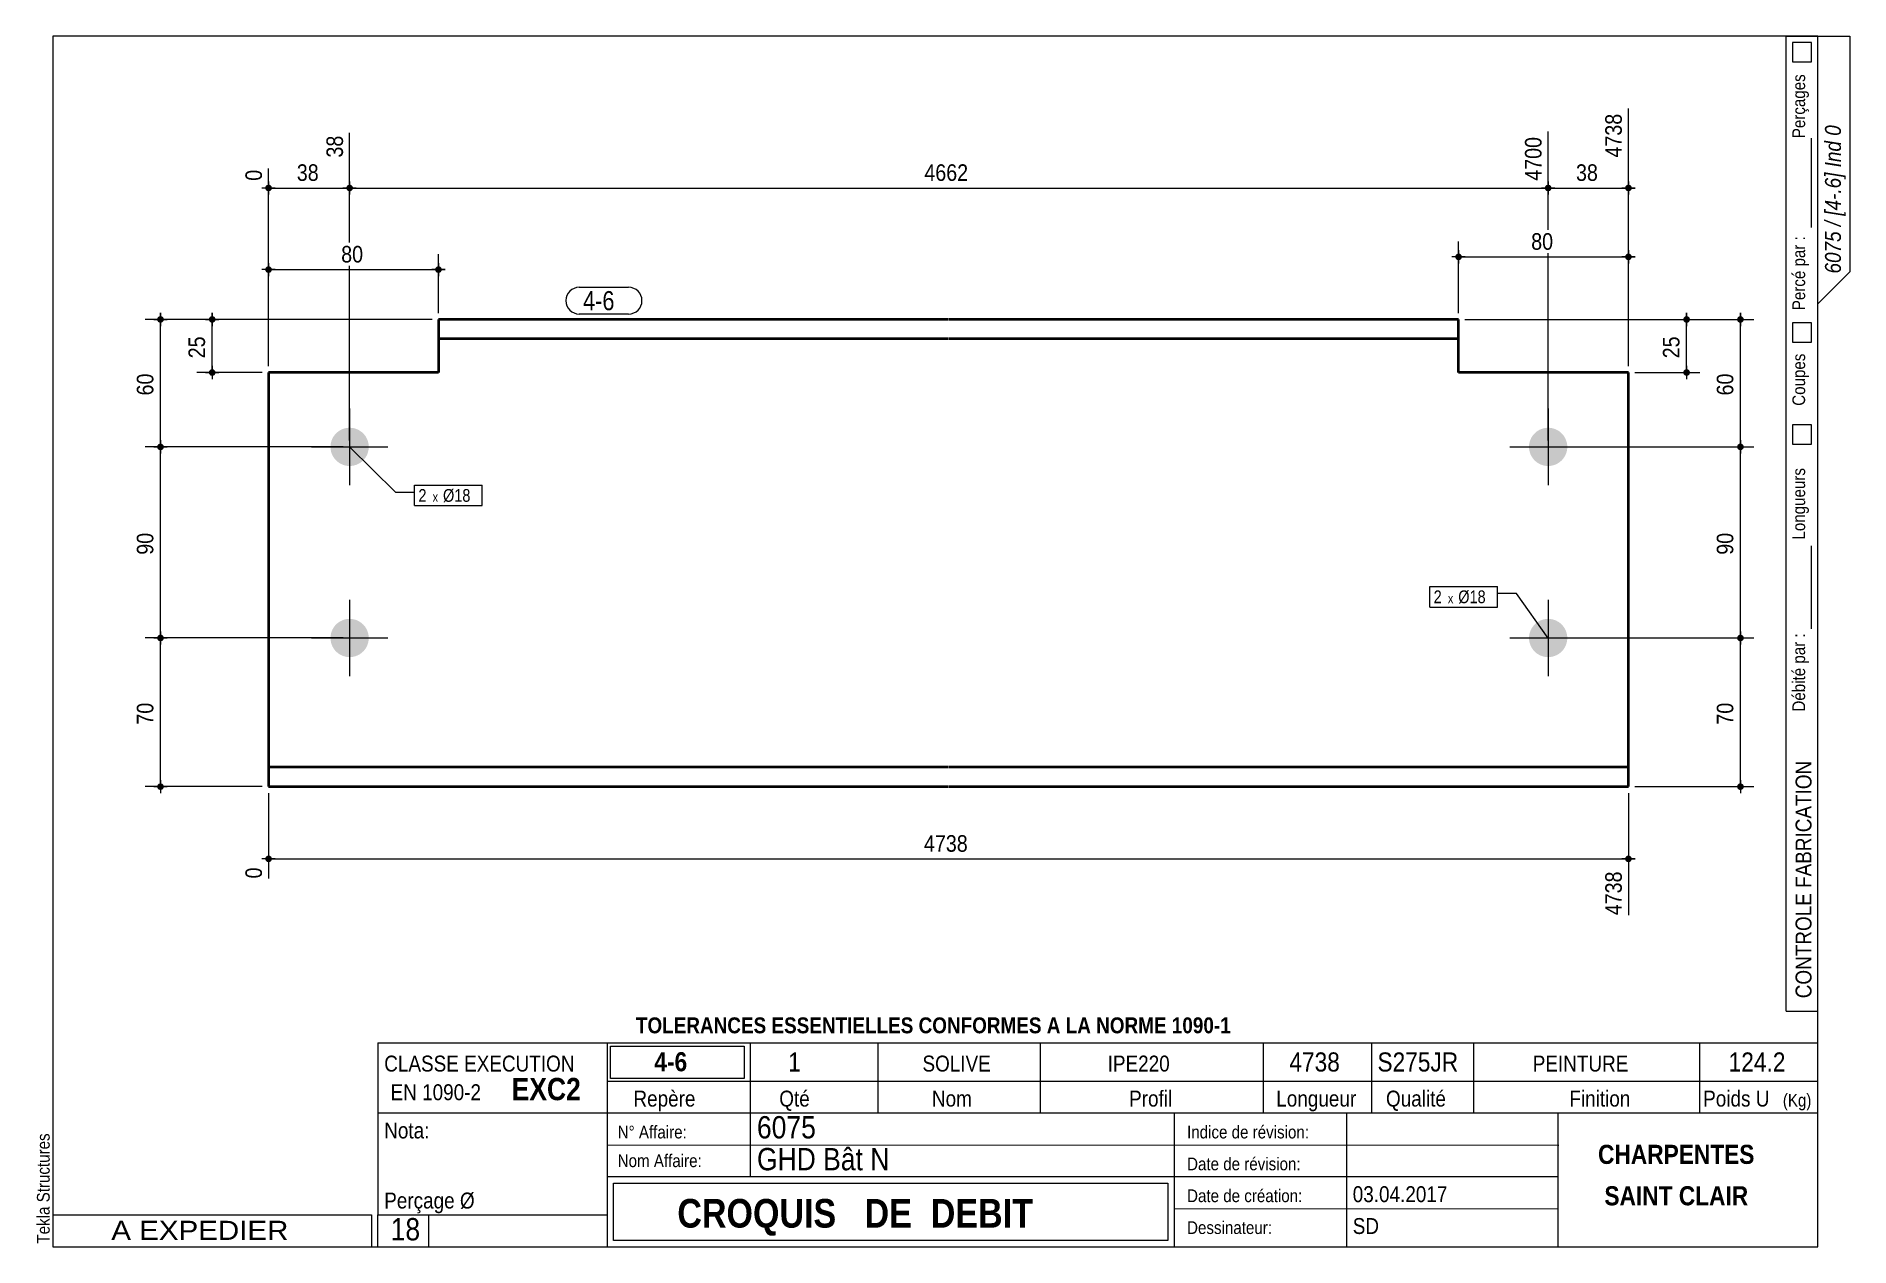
# Model space of a CAD drawing. Header units: millimetres. Extents: x 2 to 287, y 5 to 195.
import ezdxf

# ---------------------------------------------------------------- set-up
doc = ezdxf.new("R2010")
doc.units = ezdxf.units.MM
for name, color, linetype, lineweight in [('Autre type objet', 1, 'Continuous', 0), ('Boulon', 7, 'Continuous', 0), ('Cotation', 7, 'Continuous', 0), ('Désignation boulon', 3, 'Continuous', 0), ('Feuille dessin', 5, 'Continuous', 0), ('Piece', 2, 'Continuous', 0), ('Repère pièce', 3, 'Continuous', 0)]:
    doc.layers.add(name, color=color, linetype=linetype, lineweight=lineweight)
doc.styles.add('ARIAL', font='ARIAL.TTF')
doc.styles.add('ARIAL_BOLD', font='ARIALBD.TTF')
doc.styles.add('ARIAL_ITALIC', font='ARIALI.TTF')
doc.styles.add('ARIAL_NARROW', font='ARIAL.TTF')
doc.styles.add('COMIC_SANS_MS', font='COMIC.TTF')

# ---------------------------------------------------------------- blocks, each defined once
blk = doc.blocks.new('*A1')
at = {"layer": 'Boulon'}
for points in [[(236.67, 130.62), (236.67, 130.7), (236.68, 130.77), (236.68, 130.84), (236.69, 130.92), (236.7, 130.99), (236.71, 131.06), (236.73, 131.13), (236.74, 131.21), (236.76, 131.28), (236.78, 131.35), (236.8, 131.42), (236.82, 131.49), (236.85, 131.56), (236.87, 131.63), (236.9, 131.7), (236.93, 131.76), (236.96, 131.83), (236.99, 131.9), (237.02, 131.96), (237.06, 132.03), (237.1, 132.09), (237.14, 132.15), (237.18, 132.22), (237.22, 132.28), (237.26, 132.34), (237.31, 132.39), (237.35, 132.45), (237.4, 132.51), (237.45, 132.56), (237.5, 132.62), (237.55, 132.67), (237.6, 132.72), (237.66, 132.77), (237.71, 132.82), (237.77, 132.87), (237.82, 132.91), (237.88, 132.96), (237.94, 133), (238, 133.04), (238.07, 133.08), (238.13, 133.12), (238.19, 133.16), (238.26, 133.19), (238.32, 133.23), (238.39, 133.26), (238.45, 133.29), (238.52, 133.32), (238.59, 133.35), (238.66, 133.37), (238.73, 133.4), (238.8, 133.42), (238.87, 133.44), (238.94, 133.46), (239.01, 133.48), (239.09, 133.49), (239.16, 133.5), (239.23, 133.52), (239.3, 133.53), (239.38, 133.53), (239.45, 133.54), (239.52, 133.55), (239.6, 133.55), (239.67, 133.55), (239.74, 133.55), (239.82, 133.55), (239.89, 133.54), (239.96, 133.53), (240.04, 133.53), (240.11, 133.52), (240.18, 133.5), (240.26, 133.49), (240.33, 133.48), (240.4, 133.46), (240.47, 133.44), (240.54, 133.42), (240.61, 133.4), (240.68, 133.37), (240.75, 133.35), (240.82, 133.32), (240.89, 133.29), (240.95, 133.26), (241.02, 133.23), (241.08, 133.19), (241.15, 133.16), (241.21, 133.12), (241.28, 133.08), (241.34, 133.04), (241.4, 133), (241.46, 132.96), (241.52, 132.91), (241.57, 132.87), (241.63, 132.82), (241.68, 132.77), (241.74, 132.72), (241.79, 132.67), (241.84, 132.62), (241.89, 132.56), (241.94, 132.51), (241.99, 132.45), (242.04, 132.39), (242.08, 132.34), (242.12, 132.28), (242.16, 132.22), (242.2, 132.15), (242.24, 132.09), (242.28, 132.03), (242.32, 131.96), (242.35, 131.9), (242.38, 131.83), (242.41, 131.76), (242.44, 131.7), (242.47, 131.63), (242.49, 131.56), (242.52, 131.49), (242.54, 131.42), (242.56, 131.35), (242.58, 131.28), (242.6, 131.21), (242.61, 131.13), (242.63, 131.06), (242.64, 130.99), (242.65, 130.92), (242.66, 130.84), (242.66, 130.77), (242.67, 130.7), (242.67, 130.62), (242.67, 130.55), (242.67, 130.48), (242.67, 130.4), (242.66, 130.33), (242.66, 130.26), (242.65, 130.18), (242.64, 130.11), (242.63, 130.04), (242.61, 129.96), (242.6, 129.89), (242.58, 129.82), (242.56, 129.75), (242.54, 129.68), (242.52, 129.61), (242.49, 129.54), (242.47, 129.47), (242.44, 129.4), (242.41, 129.33), (242.38, 129.27), (242.35, 129.2), (242.32, 129.13), (242.28, 129.07), (242.24, 129.01), (242.2, 128.94), (242.16, 128.88), (242.12, 128.82), (242.08, 128.76), (242.04, 128.7), (241.99, 128.65), (241.94, 128.59), (241.89, 128.53), (241.84, 128.48), (241.79, 128.43), (241.74, 128.38), (241.68, 128.33), (241.63, 128.28), (241.57, 128.23), (241.52, 128.18), (241.46, 128.14), (241.4, 128.1), (241.34, 128.05), (241.28, 128.01), (241.21, 127.98), (241.15, 127.94), (241.08, 127.9), (241.02, 127.87), (240.95, 127.84), (240.89, 127.81), (240.82, 127.78), (240.75, 127.75), (240.68, 127.72), (240.61, 127.7), (240.54, 127.68), (240.47, 127.66), (240.4, 127.64), (240.33, 127.62), (240.26, 127.61), (240.18, 127.59), (240.11, 127.58), (240.04, 127.57), (239.96, 127.56), (239.89, 127.56), (239.82, 127.55), (239.74, 127.55), (239.67, 127.55), (239.6, 127.55), (239.52, 127.55), (239.45, 127.56), (239.38, 127.56), (239.3, 127.57), (239.23, 127.58), (239.16, 127.59), (239.09, 127.61), (239.01, 127.62), (238.94, 127.64), (238.87, 127.66), (238.8, 127.68), (238.73, 127.7), (238.66, 127.72), (238.59, 127.75), (238.52, 127.78), (238.45, 127.81), (238.39, 127.84), (238.32, 127.87), (238.26, 127.9), (238.19, 127.94), (238.13, 127.98), (238.07, 128.01), (238, 128.05), (237.94, 128.1), (237.88, 128.14), (237.82, 128.18), (237.77, 128.23), (237.71, 128.28), (237.66, 128.33), (237.6, 128.38), (237.55, 128.43), (237.5, 128.48), (237.45, 128.53), (237.4, 128.59), (237.35, 128.65), (237.31, 128.7), (237.26, 128.76), (237.22, 128.82), (237.18, 128.88), (237.14, 128.94), (237.1, 129.01), (237.06, 129.07), (237.02, 129.13), (236.99, 129.2), (236.96, 129.27), (236.93, 129.33), (236.9, 129.4), (236.87, 129.47), (236.85, 129.54), (236.82, 129.61), (236.8, 129.68), (236.78, 129.75), (236.76, 129.82), (236.74, 129.89), (236.73, 129.96), (236.71, 130.04), (236.7, 130.11), (236.69, 130.18), (236.68, 130.26), (236.68, 130.33), (236.67, 130.4), (236.67, 130.48), (236.67, 130.55)], [(236.67, 100.62), (236.67, 100.7), (236.68, 100.77), (236.68, 100.84), (236.69, 100.92), (236.7, 100.99), (236.71, 101.06), (236.73, 101.13), (236.74, 101.21), (236.76, 101.28), (236.78, 101.35), (236.8, 101.42), (236.82, 101.49), (236.85, 101.56), (236.87, 101.63), (236.9, 101.7), (236.93, 101.76), (236.96, 101.83), (236.99, 101.9), (237.02, 101.96), (237.06, 102.03), (237.1, 102.09), (237.14, 102.15), (237.18, 102.22), (237.22, 102.28), (237.26, 102.34), (237.31, 102.39), (237.35, 102.45), (237.4, 102.51), (237.45, 102.56), (237.5, 102.62), (237.55, 102.67), (237.6, 102.72), (237.66, 102.77), (237.71, 102.82), (237.77, 102.87), (237.82, 102.91), (237.88, 102.96), (237.94, 103), (238, 103.04), (238.07, 103.08), (238.13, 103.12), (238.19, 103.16), (238.26, 103.19), (238.32, 103.23), (238.39, 103.26), (238.45, 103.29), (238.52, 103.32), (238.59, 103.35), (238.66, 103.37), (238.73, 103.4), (238.8, 103.42), (238.87, 103.44), (238.94, 103.46), (239.01, 103.48), (239.09, 103.49), (239.16, 103.5), (239.23, 103.52), (239.3, 103.53), (239.38, 103.53), (239.45, 103.54), (239.52, 103.55), (239.6, 103.55), (239.67, 103.55), (239.74, 103.55), (239.82, 103.55), (239.89, 103.54), (239.96, 103.53), (240.04, 103.53), (240.11, 103.52), (240.18, 103.5), (240.26, 103.49), (240.33, 103.48), (240.4, 103.46), (240.47, 103.44), (240.54, 103.42), (240.61, 103.4), (240.68, 103.37), (240.75, 103.35), (240.82, 103.32), (240.89, 103.29), (240.95, 103.26), (241.02, 103.23), (241.08, 103.19), (241.15, 103.16), (241.21, 103.12), (241.28, 103.08), (241.34, 103.04), (241.4, 103), (241.46, 102.96), (241.52, 102.91), (241.57, 102.87), (241.63, 102.82), (241.68, 102.77), (241.74, 102.72), (241.79, 102.67), (241.84, 102.62), (241.89, 102.56), (241.94, 102.51), (241.99, 102.45), (242.04, 102.39), (242.08, 102.34), (242.12, 102.28), (242.16, 102.22), (242.2, 102.15), (242.24, 102.09), (242.28, 102.03), (242.32, 101.96), (242.35, 101.9), (242.38, 101.83), (242.41, 101.76), (242.44, 101.7), (242.47, 101.63), (242.49, 101.56), (242.52, 101.49), (242.54, 101.42), (242.56, 101.35), (242.58, 101.28), (242.6, 101.21), (242.61, 101.13), (242.63, 101.06), (242.64, 100.99), (242.65, 100.92), (242.66, 100.84), (242.66, 100.77), (242.67, 100.7), (242.67, 100.62), (242.67, 100.55), (242.67, 100.48), (242.67, 100.4), (242.66, 100.33), (242.66, 100.26), (242.65, 100.18), (242.64, 100.11), (242.63, 100.04), (242.61, 99.96), (242.6, 99.89), (242.58, 99.82), (242.56, 99.75), (242.54, 99.68), (242.52, 99.61), (242.49, 99.54), (242.47, 99.47), (242.44, 99.4), (242.41, 99.33), (242.38, 99.27), (242.35, 99.2), (242.32, 99.13), (242.28, 99.07), (242.24, 99.01), (242.2, 98.94), (242.16, 98.88), (242.12, 98.82), (242.08, 98.76), (242.04, 98.7), (241.99, 98.65), (241.94, 98.59), (241.89, 98.53), (241.84, 98.48), (241.79, 98.43), (241.74, 98.38), (241.68, 98.33), (241.63, 98.28), (241.57, 98.23), (241.52, 98.18), (241.46, 98.14), (241.4, 98.1), (241.34, 98.05), (241.28, 98.01), (241.21, 97.98), (241.15, 97.94), (241.08, 97.9), (241.02, 97.87), (240.95, 97.84), (240.89, 97.81), (240.82, 97.78), (240.75, 97.75), (240.68, 97.72), (240.61, 97.7), (240.54, 97.68), (240.47, 97.66), (240.4, 97.64), (240.33, 97.62), (240.26, 97.61), (240.18, 97.59), (240.11, 97.58), (240.04, 97.57), (239.96, 97.56), (239.89, 97.56), (239.82, 97.55), (239.74, 97.55), (239.67, 97.55), (239.6, 97.55), (239.52, 97.55), (239.45, 97.56), (239.38, 97.56), (239.3, 97.57), (239.23, 97.58), (239.16, 97.59), (239.09, 97.61), (239.01, 97.62), (238.94, 97.64), (238.87, 97.66), (238.8, 97.68), (238.73, 97.7), (238.66, 97.72), (238.59, 97.75), (238.52, 97.78), (238.45, 97.81), (238.39, 97.84), (238.32, 97.87), (238.26, 97.9), (238.19, 97.94), (238.13, 97.98), (238.07, 98.01), (238, 98.05), (237.94, 98.1), (237.88, 98.14), (237.82, 98.18), (237.77, 98.23), (237.71, 98.28), (237.66, 98.33), (237.6, 98.38), (237.55, 98.43), (237.5, 98.48), (237.45, 98.53), (237.4, 98.59), (237.35, 98.65), (237.31, 98.7), (237.26, 98.76), (237.22, 98.82), (237.18, 98.88), (237.14, 98.94), (237.1, 99.01), (237.06, 99.07), (237.02, 99.13), (236.99, 99.2), (236.96, 99.27), (236.93, 99.33), (236.9, 99.4), (236.87, 99.47), (236.85, 99.54), (236.82, 99.61), (236.8, 99.68), (236.78, 99.75), (236.76, 99.82), (236.74, 99.89), (236.73, 99.96), (236.71, 100.04), (236.7, 100.11), (236.69, 100.18), (236.68, 100.26), (236.68, 100.33), (236.67, 100.4), (236.67, 100.48), (236.67, 100.55)]]:
    blk.add_hatch(color=256, dxfattribs=at).paths.add_polyline_path(points, flags=17)
at = {"layer": 'Boulon', "linetype": 'Continuous', "lineweight": 0}
for p, q in [((239.67, 136.55), (239.67, 124.55)), ((233.67, 130.55), (245.67, 130.55)), ((239.67, 106.55), (239.67, 94.55)), ((233.67, 100.55), (245.67, 100.55))]:
    blk.add_line(p, q, dxfattribs=at)
blk = doc.blocks.new('*A2')
at = {"layer": 'Boulon'}
for points in [[(48.57, 130.62), (48.58, 130.7), (48.58, 130.77), (48.59, 130.84), (48.6, 130.92), (48.61, 130.99), (48.62, 131.06), (48.63, 131.13), (48.65, 131.21), (48.66, 131.28), (48.68, 131.35), (48.7, 131.42), (48.72, 131.49), (48.75, 131.56), (48.77, 131.63), (48.8, 131.7), (48.83, 131.76), (48.86, 131.83), (48.89, 131.9), (48.93, 131.96), (48.96, 132.03), (49, 132.09), (49.04, 132.15), (49.08, 132.22), (49.12, 132.28), (49.16, 132.34), (49.21, 132.39), (49.25, 132.45), (49.3, 132.51), (49.35, 132.56), (49.4, 132.62), (49.45, 132.67), (49.5, 132.72), (49.56, 132.77), (49.61, 132.82), (49.67, 132.87), (49.73, 132.91), (49.79, 132.96), (49.85, 133), (49.91, 133.04), (49.97, 133.08), (50.03, 133.12), (50.09, 133.16), (50.16, 133.19), (50.22, 133.23), (50.29, 133.26), (50.36, 133.29), (50.43, 133.32), (50.49, 133.35), (50.56, 133.37), (50.63, 133.4), (50.7, 133.42), (50.77, 133.44), (50.84, 133.46), (50.92, 133.48), (50.99, 133.49), (51.06, 133.5), (51.13, 133.52), (51.21, 133.53), (51.28, 133.53), (51.35, 133.54), (51.43, 133.55), (51.5, 133.55), (51.57, 133.55), (51.65, 133.55), (51.72, 133.55), (51.79, 133.54), (51.87, 133.53), (51.94, 133.53), (52.01, 133.52), (52.09, 133.5), (52.16, 133.49), (52.23, 133.48), (52.3, 133.46), (52.37, 133.44), (52.44, 133.42), (52.51, 133.4), (52.58, 133.37), (52.65, 133.35), (52.72, 133.32), (52.79, 133.29), (52.86, 133.26), (52.92, 133.23), (52.99, 133.19), (53.05, 133.16), (53.12, 133.12), (53.18, 133.08), (53.24, 133.04), (53.3, 133), (53.36, 132.96), (53.42, 132.91), (53.48, 132.87), (53.53, 132.82), (53.59, 132.77), (53.64, 132.72), (53.69, 132.67), (53.75, 132.62), (53.8, 132.56), (53.85, 132.51), (53.89, 132.45), (53.94, 132.39), (53.98, 132.34), (54.03, 132.28), (54.07, 132.22), (54.11, 132.15), (54.15, 132.09), (54.18, 132.03), (54.22, 131.96), (54.25, 131.9), (54.29, 131.83), (54.32, 131.76), (54.35, 131.7), (54.37, 131.63), (54.4, 131.56), (54.42, 131.49), (54.44, 131.42), (54.46, 131.35), (54.48, 131.28), (54.5, 131.21), (54.52, 131.13), (54.53, 131.06), (54.54, 130.99), (54.55, 130.92), (54.56, 130.84), (54.57, 130.77), (54.57, 130.7), (54.57, 130.62), (54.57, 130.55), (54.57, 130.48), (54.57, 130.4), (54.57, 130.33), (54.56, 130.26), (54.55, 130.18), (54.54, 130.11), (54.53, 130.04), (54.52, 129.96), (54.5, 129.89), (54.48, 129.82), (54.46, 129.75), (54.44, 129.68), (54.42, 129.61), (54.4, 129.54), (54.37, 129.47), (54.35, 129.4), (54.32, 129.33), (54.29, 129.27), (54.25, 129.2), (54.22, 129.13), (54.18, 129.07), (54.15, 129.01), (54.11, 128.94), (54.07, 128.88), (54.03, 128.82), (53.98, 128.76), (53.94, 128.7), (53.89, 128.65), (53.85, 128.59), (53.8, 128.53), (53.75, 128.48), (53.69, 128.43), (53.64, 128.38), (53.59, 128.33), (53.53, 128.28), (53.48, 128.23), (53.42, 128.18), (53.36, 128.14), (53.3, 128.1), (53.24, 128.05), (53.18, 128.01), (53.12, 127.98), (53.05, 127.94), (52.99, 127.9), (52.92, 127.87), (52.86, 127.84), (52.79, 127.81), (52.72, 127.78), (52.65, 127.75), (52.58, 127.72), (52.51, 127.7), (52.44, 127.68), (52.37, 127.66), (52.3, 127.64), (52.23, 127.62), (52.16, 127.61), (52.09, 127.59), (52.01, 127.58), (51.94, 127.57), (51.87, 127.56), (51.79, 127.56), (51.72, 127.55), (51.65, 127.55), (51.57, 127.55), (51.5, 127.55), (51.43, 127.55), (51.35, 127.56), (51.28, 127.56), (51.21, 127.57), (51.13, 127.58), (51.06, 127.59), (50.99, 127.61), (50.92, 127.62), (50.84, 127.64), (50.77, 127.66), (50.7, 127.68), (50.63, 127.7), (50.56, 127.72), (50.49, 127.75), (50.43, 127.78), (50.36, 127.81), (50.29, 127.84), (50.22, 127.87), (50.16, 127.9), (50.09, 127.94), (50.03, 127.98), (49.97, 128.01), (49.91, 128.05), (49.85, 128.1), (49.79, 128.14), (49.73, 128.18), (49.67, 128.23), (49.61, 128.28), (49.56, 128.33), (49.5, 128.38), (49.45, 128.43), (49.4, 128.48), (49.35, 128.53), (49.3, 128.59), (49.25, 128.65), (49.21, 128.7), (49.16, 128.76), (49.12, 128.82), (49.08, 128.88), (49.04, 128.94), (49, 129.01), (48.96, 129.07), (48.93, 129.13), (48.89, 129.2), (48.86, 129.27), (48.83, 129.33), (48.8, 129.4), (48.77, 129.47), (48.75, 129.54), (48.72, 129.61), (48.7, 129.68), (48.68, 129.75), (48.66, 129.82), (48.65, 129.89), (48.63, 129.96), (48.62, 130.04), (48.61, 130.11), (48.6, 130.18), (48.59, 130.26), (48.58, 130.33), (48.58, 130.4), (48.57, 130.48), (48.57, 130.55)], [(48.57, 100.62), (48.58, 100.7), (48.58, 100.77), (48.59, 100.84), (48.6, 100.92), (48.61, 100.99), (48.62, 101.06), (48.63, 101.13), (48.65, 101.21), (48.66, 101.28), (48.68, 101.35), (48.7, 101.42), (48.72, 101.49), (48.75, 101.56), (48.77, 101.63), (48.8, 101.7), (48.83, 101.76), (48.86, 101.83), (48.89, 101.9), (48.93, 101.96), (48.96, 102.03), (49, 102.09), (49.04, 102.15), (49.08, 102.22), (49.12, 102.28), (49.16, 102.34), (49.21, 102.39), (49.25, 102.45), (49.3, 102.51), (49.35, 102.56), (49.4, 102.62), (49.45, 102.67), (49.5, 102.72), (49.56, 102.77), (49.61, 102.82), (49.67, 102.87), (49.73, 102.91), (49.79, 102.96), (49.85, 103), (49.91, 103.04), (49.97, 103.08), (50.03, 103.12), (50.09, 103.16), (50.16, 103.19), (50.22, 103.23), (50.29, 103.26), (50.36, 103.29), (50.43, 103.32), (50.49, 103.35), (50.56, 103.37), (50.63, 103.4), (50.7, 103.42), (50.77, 103.44), (50.84, 103.46), (50.92, 103.48), (50.99, 103.49), (51.06, 103.5), (51.13, 103.52), (51.21, 103.53), (51.28, 103.53), (51.35, 103.54), (51.43, 103.55), (51.5, 103.55), (51.57, 103.55), (51.65, 103.55), (51.72, 103.55), (51.79, 103.54), (51.87, 103.53), (51.94, 103.53), (52.01, 103.52), (52.09, 103.5), (52.16, 103.49), (52.23, 103.48), (52.3, 103.46), (52.37, 103.44), (52.44, 103.42), (52.51, 103.4), (52.58, 103.37), (52.65, 103.35), (52.72, 103.32), (52.79, 103.29), (52.86, 103.26), (52.92, 103.23), (52.99, 103.19), (53.05, 103.16), (53.12, 103.12), (53.18, 103.08), (53.24, 103.04), (53.3, 103), (53.36, 102.96), (53.42, 102.91), (53.48, 102.87), (53.53, 102.82), (53.59, 102.77), (53.64, 102.72), (53.69, 102.67), (53.75, 102.62), (53.8, 102.56), (53.85, 102.51), (53.89, 102.45), (53.94, 102.39), (53.98, 102.34), (54.03, 102.28), (54.07, 102.22), (54.11, 102.15), (54.15, 102.09), (54.18, 102.03), (54.22, 101.96), (54.25, 101.9), (54.29, 101.83), (54.32, 101.76), (54.35, 101.7), (54.37, 101.63), (54.4, 101.56), (54.42, 101.49), (54.44, 101.42), (54.46, 101.35), (54.48, 101.28), (54.5, 101.21), (54.52, 101.13), (54.53, 101.06), (54.54, 100.99), (54.55, 100.92), (54.56, 100.84), (54.57, 100.77), (54.57, 100.7), (54.57, 100.62), (54.57, 100.55), (54.57, 100.48), (54.57, 100.4), (54.57, 100.33), (54.56, 100.26), (54.55, 100.18), (54.54, 100.11), (54.53, 100.04), (54.52, 99.96), (54.5, 99.89), (54.48, 99.82), (54.46, 99.75), (54.44, 99.68), (54.42, 99.61), (54.4, 99.54), (54.37, 99.47), (54.35, 99.4), (54.32, 99.33), (54.29, 99.27), (54.25, 99.2), (54.22, 99.13), (54.18, 99.07), (54.15, 99.01), (54.11, 98.94), (54.07, 98.88), (54.03, 98.82), (53.98, 98.76), (53.94, 98.7), (53.89, 98.65), (53.85, 98.59), (53.8, 98.53), (53.75, 98.48), (53.69, 98.43), (53.64, 98.38), (53.59, 98.33), (53.53, 98.28), (53.48, 98.23), (53.42, 98.18), (53.36, 98.14), (53.3, 98.1), (53.24, 98.05), (53.18, 98.01), (53.12, 97.98), (53.05, 97.94), (52.99, 97.9), (52.92, 97.87), (52.86, 97.84), (52.79, 97.81), (52.72, 97.78), (52.65, 97.75), (52.58, 97.72), (52.51, 97.7), (52.44, 97.68), (52.37, 97.66), (52.3, 97.64), (52.23, 97.62), (52.16, 97.61), (52.09, 97.59), (52.01, 97.58), (51.94, 97.57), (51.87, 97.56), (51.79, 97.56), (51.72, 97.55), (51.65, 97.55), (51.57, 97.55), (51.5, 97.55), (51.43, 97.55), (51.35, 97.56), (51.28, 97.56), (51.21, 97.57), (51.13, 97.58), (51.06, 97.59), (50.99, 97.61), (50.92, 97.62), (50.84, 97.64), (50.77, 97.66), (50.7, 97.68), (50.63, 97.7), (50.56, 97.72), (50.49, 97.75), (50.43, 97.78), (50.36, 97.81), (50.29, 97.84), (50.22, 97.87), (50.16, 97.9), (50.09, 97.94), (50.03, 97.98), (49.97, 98.01), (49.91, 98.05), (49.85, 98.1), (49.79, 98.14), (49.73, 98.18), (49.67, 98.23), (49.61, 98.28), (49.56, 98.33), (49.5, 98.38), (49.45, 98.43), (49.4, 98.48), (49.35, 98.53), (49.3, 98.59), (49.25, 98.65), (49.21, 98.7), (49.16, 98.76), (49.12, 98.82), (49.08, 98.88), (49.04, 98.94), (49, 99.01), (48.96, 99.07), (48.93, 99.13), (48.89, 99.2), (48.86, 99.27), (48.83, 99.33), (48.8, 99.4), (48.77, 99.47), (48.75, 99.54), (48.72, 99.61), (48.7, 99.68), (48.68, 99.75), (48.66, 99.82), (48.65, 99.89), (48.63, 99.96), (48.62, 100.04), (48.61, 100.11), (48.6, 100.18), (48.59, 100.26), (48.58, 100.33), (48.58, 100.4), (48.57, 100.48), (48.57, 100.55)]]:
    blk.add_hatch(color=256, dxfattribs=at).paths.add_polyline_path(points, flags=17)
at = {"layer": 'Boulon', "linetype": 'Continuous', "lineweight": 0}
for p, q in [((51.57, 136.55), (51.57, 124.55)), ((45.57, 130.55), (57.57, 130.55)), ((51.57, 106.55), (51.57, 94.55)), ((45.57, 100.55), (57.57, 100.55))]:
    blk.add_line(p, q, dxfattribs=at)
blk = doc.blocks.new('*A3')
at = {"layer": 'Piece', "color": 2, "linetype": 'Continuous', "lineweight": 40}
for p, q in [((65.507053, 150.549129), (65.507053, 142.215796)), ((145.507053, 150.549129), (65.507053, 150.549129)), ((225.607053, 150.549129), (145.607053, 150.549129)), ((225.607053, 142.215796), (225.607053, 150.549129)), ((145.507053, 147.482463), (65.507053, 147.482463)), ((225.607053, 147.482463), (145.607053, 147.482463)), ((65.507053, 142.215796), (38.850578, 142.215796)), ((38.850578, 142.215796), (38.850578, 77.215796)), ((252.273719, 142.215796), (225.607053, 142.215796)), ((252.273719, 77.215796), (252.273719, 142.215796)), ((145.507053, 80.282462), (38.850578, 80.282462)), ((252.273719, 80.282462), (145.607053, 80.282462)), ((38.850578, 77.215796), (145.507053, 77.215796)), ((145.607053, 77.215796), (252.273719, 77.215796))]:
    blk.add_line(p, q, dxfattribs=at)
blk = doc.blocks.new('*A4')
at = {"layer": 'Feuille dessin', "linetype": 'Continuous', "lineweight": 0}
for p, q in [((282, 195), (5, 195)), ((5, 195), (5, 5)), ((282, 5), (282, 195)), ((5, 5), (282, 5))]:
    blk.add_line(p, q, dxfattribs=at)
at = {"layer": 'Feuille dessin', "style": 'ARIAL', "width": 0.85}
blk.add_text('Tekla Structures', height=2, rotation=90, dxfattribs=at).set_placement((4.5, 5.5))
blk = doc.blocks.new('*A5')
at = {"layer": 'Autre type objet', "linetype": 'Continuous', "lineweight": 0}
for p, q in [((277, 42), (277, 195)), ((277, 195), (287, 195)), ((278, 194), (278, 191)), ((281, 194), (278, 194)), ((281, 191), (281, 194)), ((282, 42), (282, 195)), ((287, 195), (287, 158)), ((278, 191), (281, 191)), ((281, 165), (281, 179)), ((287, 158), (282, 153)), ((278, 150), (278, 147)), ((281, 150), (278, 150)), ((281, 147), (281, 150)), ((278, 147), (281, 147)), ((278, 134), (278, 131)), ((281, 134), (278, 134)), ((281, 131), (281, 134)), ((278, 131), (281, 131)), ((281, 102), (281, 115)), ((277, 42), (282, 42))]:
    blk.add_line(p, q, dxfattribs=at)
at = {"layer": 'Autre type objet', "width": 0.85}
for s, height, style, p in [('Perçages', 2, 'ARIAL', (280, 179)), ('6075 / [4-.6] Ind 0', 2.5, 'ARIAL_ITALIC', (285.619109, 157.760245)), ('Percé par :', 2, 'ARIAL', (280, 152)), ('Coupes', 2, 'ARIAL', (280, 137)), ('Longueurs', 2, 'ARIAL', (280, 116)), ('Débité par :', 2, 'ARIAL', (280, 89)), ('CONTROLE FABRICATION', 2.5, 'ARIAL', (281, 44))]:
    blk.add_text(s, height=height, rotation=90, dxfattribs=dict(at, style=style)).set_placement(p)
blk = doc.blocks.new('*A6')
at = {"layer": 'Autre type objet', "linetype": 'Continuous', "lineweight": 0}
for p, q in [((56, 37), (92, 37)), ((56, 37), (56, 10)), ((92, 37), (92, 10)), ((56, 26), (92, 26)), ((56, 10), (92, 10)), ((56, 5), (56, 10)), ((64, 5), (64, 10)), ((56, 5), (64, 5))]:
    blk.add_line(p, q, dxfattribs=at)
at = {"layer": 'Autre type objet', "width": 0.85}
for s, height, style, p in [('CLASSE EXECUTION', 2.5, 'ARIAL', (57, 32.5)), ('EXC2', 3.5, 'ARIAL_BOLD', (77, 28)), ('EN 1090-2', 2.5, 'ARIAL', (58, 28)), ('Nota:', 2.5, 'ARIAL', (57, 22)), ('Perçage Ø', 2.5, 'ARIAL', (57, 11)), ('18', 3.5, 'ARIAL_NARROW', (58.014234, 6))]:
    blk.add_text(s, height=height, dxfattribs=dict(at, style=style)).set_placement(p)
blk = doc.blocks.new('*A7')
at = {"layer": 'Autre type objet', "linetype": 'Continuous', "lineweight": 0}
for p, q in [((92, 37), (282, 37)), ((92, 37), (92, 31)), ((114.5, 31), (114.5, 37)), ((134.5, 31), (134.5, 37)), ((160, 31), (160, 37)), ((195, 31), (195, 37)), ((212, 31), (212, 37)), ((228, 31), (228, 37)), ((263.5, 31), (263.5, 37)), ((282, 31), (282, 37)), ((92.51953, 36.5), (113.5, 36.5)), ((92.51953, 31.394341), (92.51953, 36.5)), ((113.5, 36.5), (113.5, 31.394341)), ((113.5, 31.394341), (92.51953, 31.394341)), ((92, 31), (282, 31)), ((92, 31), (92, 5)), ((114.5, 16), (114.5, 31)), ((134.5, 26), (134.5, 31)), ((160, 26), (160, 31)), ((195, 26), (195, 31)), ((212, 26), (212, 31)), ((228, 26), (228, 31)), ((263.5, 26), (263.5, 31)), ((282, 5), (282, 31)), ((92, 26), (282, 26)), ((181, 26), (181, 5)), ((208, 26), (208, 5)), ((241.262466, 5), (241.262466, 26)), ((92, 21), (241.327069, 20.935451)), ((92, 16), (181, 16)), ((93, 15), (180, 15)), ((93, 6), (93, 15)), ((180, 15), (180, 6)), ((181, 16), (241.297815, 16.021151)), ((181, 11), (241.217807, 10.969512)), ((180, 6), (93, 6)), ((92, 5), (282, 5))]:
    blk.add_line(p, q, dxfattribs=at)
at = {"layer": 'Autre type objet', "width": 0.85}
for s, height, style, p in [('TOLERANCES ESSENTIELLES CONFORMES A LA NORME 1090-1', 2.5, 'ARIAL_BOLD', (96.5, 38.5)), ('4-6', 3, 'ARIAL_BOLD', (99.398273, 32.540141)), ('1', 3, 'ARIAL', (120.389893, 32.5)), ('SOLIVE', 2.5, 'ARIAL', (141.474609, 32.5)), ('IPE220', 2.5, 'ARIAL', (170.538574, 32.5)), ('4738', 3, 'ARIAL', (199.053223, 32.5)), ('S275JR', 3, 'ARIAL', (212.880127, 32.5)), ('PEINTURE', 2.5, 'ARIAL', (237.24646, 32.5)), ('124.2', 3, 'ARIAL', (267.997314, 32.5)), ('Repère', 2.5, 'ARIAL', (96.112978, 27)), ('Qté', 2.5, 'ARIAL', (119, 27)), ('Nom', 2.5, 'ARIAL', (142.961426, 27)), ('Profil', 2.5, 'ARIAL', (173.903564, 27)), ('Longueur', 2.5, 'ARIAL', (197, 27)), ('Qualité', 2.5, 'ARIAL', (214.218018, 27)), ('Finition', 2.5, 'ARIAL', (243, 27)), ('Poids U', 2.5, 'ARIAL', (264, 27)), ('(Kg)', 2, 'ARIAL', (276.5, 27)), ('N° Affaire:', 2, 'ARIAL', (93.640566, 22)), ('6075', 3.5, 'ARIAL', (115.5, 22)), ('Indice de révision:', 2, 'ARIAL', (183, 22)), ('GHD Bât N', 3.5, 'ARIAL', (115.5, 17)), ('CHARPENTES', 3, 'ARIAL_BOLD', (247.5, 18)), ('Nom Affaire:', 2, 'ARIAL', (93.640566, 17.5)), ('Date de révision:', 2, 'ARIAL', (183, 17)), ('03.04.2017', 2.5, 'ARIAL', (209, 12)), ('SAINT CLAIR', 3, 'ARIAL_BOLD', (248.5, 11.5)), ('CROQUIS   DE  DEBIT', 4.5, 'ARIAL_BOLD', (103, 8)), ('Date de création:', 2, 'ARIAL', (183, 12)), ('Dessinateur:', 2, 'ARIAL', (183, 7)), ('SD', 2.5, 'ARIAL', (209, 7))]:
    blk.add_text(s, height=height, dxfattribs=dict(at, style=style)).set_placement(p)
blk = doc.blocks.new('*A8')
at = {"layer": 'Autre type objet', "linetype": 'Continuous', "lineweight": 0}
for p, q in [((5, 10), (55, 10)), ((5, 10), (5, 5)), ((55, 10), (55, 5)), ((5, 5), (55, 5))]:
    blk.add_line(p, q, dxfattribs=at)
at = {"layer": 'Autre type objet', "style": 'ARIAL', "width": 1.105}
blk.add_text('A EXPEDIER', height=3, dxfattribs=at).set_placement((14.169647, 6.073465))
blk = doc.blocks.new('*A9')
at = {"layer": 'Cotation'}
for points in [[(29.98, 150.03), (29.95, 150.03), (29.93, 150.03), (29.9, 150.04), (29.88, 150.04), (29.85, 150.05), (29.83, 150.06), (29.8, 150.07), (29.78, 150.08), (29.76, 150.09), (29.74, 150.1), (29.71, 150.12), (29.69, 150.13), (29.67, 150.15), (29.65, 150.16), (29.64, 150.18), (29.62, 150.2), (29.6, 150.22), (29.59, 150.24), (29.57, 150.26), (29.56, 150.28), (29.54, 150.3), (29.53, 150.33), (29.52, 150.35), (29.51, 150.37), (29.51, 150.4), (29.5, 150.42), (29.49, 150.45), (29.49, 150.47), (29.49, 150.5), (29.48, 150.52), (29.48, 150.55), (29.48, 150.57), (29.49, 150.6), (29.49, 150.63), (29.49, 150.65), (29.5, 150.68), (29.51, 150.7), (29.51, 150.72), (29.52, 150.75), (29.53, 150.77), (29.54, 150.79), (29.56, 150.82), (29.57, 150.84), (29.59, 150.86), (29.6, 150.88), (29.62, 150.9), (29.64, 150.92), (29.65, 150.93), (29.67, 150.95), (29.69, 150.97), (29.71, 150.98), (29.74, 151), (29.76, 151.01), (29.78, 151.02), (29.8, 151.03), (29.83, 151.04), (29.85, 151.05), (29.88, 151.05), (29.9, 151.06), (29.93, 151.06), (29.95, 151.07), (29.98, 151.07), (30, 151.07), (30.03, 151.07), (30.05, 151.07), (30.08, 151.06), (30.1, 151.06), (30.13, 151.05), (30.15, 151.05), (30.18, 151.04), (30.2, 151.03), (30.23, 151.02), (30.25, 151.01), (30.27, 151), (30.29, 150.98), (30.31, 150.97), (30.33, 150.95), (30.35, 150.93), (30.37, 150.92), (30.39, 150.9), (30.4, 150.88), (30.42, 150.86), (30.44, 150.84), (30.45, 150.82), (30.46, 150.79), (30.47, 150.77), (30.48, 150.75), (30.49, 150.72), (30.5, 150.7), (30.51, 150.68), (30.51, 150.65), (30.52, 150.63), (30.52, 150.6), (30.52, 150.57), (30.52, 150.55), (30.52, 150.52), (30.52, 150.5), (30.52, 150.47), (30.51, 150.45), (30.51, 150.42), (30.5, 150.4), (30.49, 150.37), (30.48, 150.35), (30.47, 150.33), (30.46, 150.3), (30.45, 150.28), (30.44, 150.26), (30.42, 150.24), (30.4, 150.22), (30.39, 150.2), (30.37, 150.18), (30.35, 150.16), (30.33, 150.15), (30.31, 150.13), (30.29, 150.12), (30.27, 150.1), (30.25, 150.09), (30.23, 150.08), (30.2, 150.07), (30.18, 150.06), (30.15, 150.05), (30.13, 150.04), (30.1, 150.04), (30.08, 150.03), (30.05, 150.03), (30.03, 150.03), (30, 150.03)], [(29.98, 141.7), (29.95, 141.7), (29.93, 141.7), (29.9, 141.71), (29.88, 141.71), (29.85, 141.72), (29.83, 141.73), (29.8, 141.74), (29.78, 141.75), (29.76, 141.76), (29.74, 141.77), (29.71, 141.78), (29.69, 141.8), (29.67, 141.81), (29.65, 141.83), (29.64, 141.85), (29.62, 141.87), (29.6, 141.89), (29.59, 141.91), (29.57, 141.93), (29.56, 141.95), (29.54, 141.97), (29.53, 141.99), (29.52, 142.02), (29.51, 142.04), (29.51, 142.06), (29.5, 142.09), (29.49, 142.11), (29.49, 142.14), (29.49, 142.16), (29.48, 142.19), (29.48, 142.22), (29.48, 142.24), (29.49, 142.27), (29.49, 142.29), (29.49, 142.32), (29.5, 142.34), (29.51, 142.37), (29.51, 142.39), (29.52, 142.41), (29.53, 142.44), (29.54, 142.46), (29.56, 142.48), (29.57, 142.5), (29.59, 142.53), (29.6, 142.55), (29.62, 142.57), (29.64, 142.58), (29.65, 142.6), (29.67, 142.62), (29.69, 142.63), (29.71, 142.65), (29.74, 142.66), (29.76, 142.67), (29.78, 142.69), (29.8, 142.7), (29.83, 142.71), (29.85, 142.71), (29.88, 142.72), (29.9, 142.73), (29.93, 142.73), (29.95, 142.73), (29.98, 142.74), (30, 142.74), (30.03, 142.74), (30.05, 142.73), (30.08, 142.73), (30.1, 142.73), (30.13, 142.72), (30.15, 142.71), (30.18, 142.71), (30.2, 142.7), (30.23, 142.69), (30.25, 142.67), (30.27, 142.66), (30.29, 142.65), (30.31, 142.63), (30.33, 142.62), (30.35, 142.6), (30.37, 142.58), (30.39, 142.57), (30.4, 142.55), (30.42, 142.53), (30.44, 142.5), (30.45, 142.48), (30.46, 142.46), (30.47, 142.44), (30.48, 142.41), (30.49, 142.39), (30.5, 142.37), (30.51, 142.34), (30.51, 142.32), (30.52, 142.29), (30.52, 142.27), (30.52, 142.24), (30.52, 142.22), (30.52, 142.19), (30.52, 142.16), (30.52, 142.14), (30.51, 142.11), (30.51, 142.09), (30.5, 142.06), (30.49, 142.04), (30.48, 142.02), (30.47, 141.99), (30.46, 141.97), (30.45, 141.95), (30.44, 141.93), (30.42, 141.91), (30.4, 141.89), (30.39, 141.87), (30.37, 141.85), (30.35, 141.83), (30.33, 141.81), (30.31, 141.8), (30.29, 141.78), (30.27, 141.77), (30.25, 141.76), (30.23, 141.75), (30.2, 141.74), (30.18, 141.73), (30.15, 141.72), (30.13, 141.71), (30.1, 141.71), (30.08, 141.7), (30.05, 141.7), (30.03, 141.7), (30, 141.7)]]:
    blk.add_hatch(color=256, dxfattribs=at).paths.add_polyline_path(points, flags=17)
at = {"layer": 'Cotation', "linetype": 'Continuous', "lineweight": 0}
for p, q in [((30, 151.59), (30, 149.51)), ((30, 150.55), (30, 151.59)), ((64.51, 150.55), (27.58, 150.55)), ((28.96, 150.55), (31.04, 150.55)), ((30, 142.22), (30, 150.55)), ((30, 143.26), (30, 141.18)), ((37.85, 142.22), (27.58, 142.22)), ((28.96, 142.22), (31.04, 142.22)), ((30, 142.22), (30, 141.18))]:
    blk.add_line(p, q, dxfattribs=at)
at = {"layer": 'Cotation'}
for p in [(30, 150.55), (30, 142.22)]:
    blk.add_point(p, dxfattribs=at)
at = {"layer": 'Cotation', "style": 'ARIAL', "width": 0.85}
blk.add_text('25', height=2.6, rotation=90.0002, dxfattribs=at).set_placement((28.88, 144.45))
blk = doc.blocks.new('*A10')
at = {"layer": 'Cotation'}
for points in [[(261.38, 150.03), (261.35, 150.03), (261.32, 150.03), (261.3, 150.04), (261.27, 150.04), (261.25, 150.05), (261.23, 150.06), (261.2, 150.07), (261.18, 150.08), (261.16, 150.09), (261.13, 150.1), (261.11, 150.12), (261.09, 150.13), (261.07, 150.15), (261.05, 150.16), (261.03, 150.18), (261.02, 150.2), (261, 150.22), (260.98, 150.24), (260.97, 150.26), (260.95, 150.28), (260.94, 150.3), (260.93, 150.33), (260.92, 150.35), (260.91, 150.37), (260.9, 150.4), (260.9, 150.42), (260.89, 150.45), (260.89, 150.47), (260.88, 150.5), (260.88, 150.52), (260.88, 150.55), (260.88, 150.57), (260.88, 150.6), (260.89, 150.63), (260.89, 150.65), (260.9, 150.68), (260.9, 150.7), (260.91, 150.72), (260.92, 150.75), (260.93, 150.77), (260.94, 150.79), (260.95, 150.82), (260.97, 150.84), (260.98, 150.86), (261, 150.88), (261.02, 150.9), (261.03, 150.92), (261.05, 150.93), (261.07, 150.95), (261.09, 150.97), (261.11, 150.98), (261.13, 151), (261.16, 151.01), (261.18, 151.02), (261.2, 151.03), (261.23, 151.04), (261.25, 151.05), (261.27, 151.05), (261.3, 151.06), (261.32, 151.06), (261.35, 151.07), (261.38, 151.07), (261.4, 151.07), (261.43, 151.07), (261.45, 151.07), (261.48, 151.06), (261.5, 151.06), (261.53, 151.05), (261.55, 151.05), (261.58, 151.04), (261.6, 151.03), (261.62, 151.02), (261.65, 151.01), (261.67, 151), (261.69, 150.98), (261.71, 150.97), (261.73, 150.95), (261.75, 150.93), (261.77, 150.92), (261.79, 150.9), (261.8, 150.88), (261.82, 150.86), (261.83, 150.84), (261.85, 150.82), (261.86, 150.79), (261.87, 150.77), (261.88, 150.75), (261.89, 150.72), (261.9, 150.7), (261.91, 150.68), (261.91, 150.65), (261.92, 150.63), (261.92, 150.6), (261.92, 150.57), (261.92, 150.55), (261.92, 150.52), (261.92, 150.5), (261.92, 150.47), (261.91, 150.45), (261.91, 150.42), (261.9, 150.4), (261.89, 150.37), (261.88, 150.35), (261.87, 150.33), (261.86, 150.3), (261.85, 150.28), (261.83, 150.26), (261.82, 150.24), (261.8, 150.22), (261.79, 150.2), (261.77, 150.18), (261.75, 150.16), (261.73, 150.15), (261.71, 150.13), (261.69, 150.12), (261.67, 150.1), (261.65, 150.09), (261.62, 150.08), (261.6, 150.07), (261.58, 150.06), (261.55, 150.05), (261.53, 150.04), (261.5, 150.04), (261.48, 150.03), (261.45, 150.03), (261.43, 150.03), (261.4, 150.03)], [(261.38, 141.7), (261.35, 141.7), (261.32, 141.7), (261.3, 141.71), (261.27, 141.71), (261.25, 141.72), (261.23, 141.73), (261.2, 141.74), (261.18, 141.75), (261.16, 141.76), (261.13, 141.77), (261.11, 141.78), (261.09, 141.8), (261.07, 141.81), (261.05, 141.83), (261.03, 141.85), (261.02, 141.87), (261, 141.89), (260.98, 141.91), (260.97, 141.93), (260.95, 141.95), (260.94, 141.97), (260.93, 141.99), (260.92, 142.02), (260.91, 142.04), (260.9, 142.06), (260.9, 142.09), (260.89, 142.11), (260.89, 142.14), (260.88, 142.16), (260.88, 142.19), (260.88, 142.22), (260.88, 142.24), (260.88, 142.27), (260.89, 142.29), (260.89, 142.32), (260.9, 142.34), (260.9, 142.37), (260.91, 142.39), (260.92, 142.41), (260.93, 142.44), (260.94, 142.46), (260.95, 142.48), (260.97, 142.5), (260.98, 142.53), (261, 142.55), (261.02, 142.57), (261.03, 142.58), (261.05, 142.6), (261.07, 142.62), (261.09, 142.63), (261.11, 142.65), (261.13, 142.66), (261.16, 142.67), (261.18, 142.69), (261.2, 142.7), (261.23, 142.71), (261.25, 142.71), (261.27, 142.72), (261.3, 142.73), (261.32, 142.73), (261.35, 142.73), (261.38, 142.74), (261.4, 142.74), (261.43, 142.74), (261.45, 142.73), (261.48, 142.73), (261.5, 142.73), (261.53, 142.72), (261.55, 142.71), (261.58, 142.71), (261.6, 142.7), (261.62, 142.69), (261.65, 142.67), (261.67, 142.66), (261.69, 142.65), (261.71, 142.63), (261.73, 142.62), (261.75, 142.6), (261.77, 142.58), (261.79, 142.57), (261.8, 142.55), (261.82, 142.53), (261.83, 142.5), (261.85, 142.48), (261.86, 142.46), (261.87, 142.44), (261.88, 142.41), (261.89, 142.39), (261.9, 142.37), (261.91, 142.34), (261.91, 142.32), (261.92, 142.29), (261.92, 142.27), (261.92, 142.24), (261.92, 142.22), (261.92, 142.19), (261.92, 142.16), (261.92, 142.14), (261.91, 142.11), (261.91, 142.09), (261.9, 142.06), (261.89, 142.04), (261.88, 142.02), (261.87, 141.99), (261.86, 141.97), (261.85, 141.95), (261.83, 141.93), (261.82, 141.91), (261.8, 141.89), (261.79, 141.87), (261.77, 141.85), (261.75, 141.83), (261.73, 141.81), (261.71, 141.8), (261.69, 141.78), (261.67, 141.77), (261.65, 141.76), (261.62, 141.75), (261.6, 141.74), (261.58, 141.73), (261.55, 141.72), (261.53, 141.71), (261.5, 141.71), (261.48, 141.7), (261.45, 141.7), (261.43, 141.7), (261.4, 141.7)]]:
    blk.add_hatch(color=256, dxfattribs=at).paths.add_polyline_path(points, flags=17)
at = {"layer": 'Cotation', "linetype": 'Continuous', "lineweight": 0}
for p, q in [((261.4, 151.59), (261.4, 149.51)), ((261.4, 150.55), (261.4, 151.59)), ((226.61, 150.55), (263.48, 150.55)), ((260.36, 150.55), (262.44, 150.55)), ((261.4, 142.22), (261.4, 150.55)), ((261.4, 143.26), (261.4, 141.18)), ((253.27, 142.22), (263.48, 142.22)), ((260.36, 142.22), (262.44, 142.22)), ((261.4, 142.22), (261.4, 141.18))]:
    blk.add_line(p, q, dxfattribs=at)
at = {"layer": 'Cotation'}
for p in [(261.4, 150.55), (261.4, 142.22)]:
    blk.add_point(p, dxfattribs=at)
at = {"layer": 'Cotation', "style": 'ARIAL', "width": 0.85}
blk.add_text('25', height=2.6, rotation=90.0002, dxfattribs=at).set_placement((260.28, 144.45))
blk = doc.blocks.new('*A11')
at = {"layer": 'Cotation'}
for points in [[(21.86, 100.03), (21.84, 100.03), (21.81, 100.03), (21.79, 100.04), (21.76, 100.04), (21.74, 100.05), (21.72, 100.06), (21.69, 100.07), (21.67, 100.08), (21.65, 100.09), (21.62, 100.1), (21.6, 100.12), (21.58, 100.13), (21.56, 100.15), (21.54, 100.16), (21.52, 100.18), (21.51, 100.2), (21.49, 100.22), (21.47, 100.24), (21.46, 100.26), (21.44, 100.28), (21.43, 100.3), (21.42, 100.33), (21.41, 100.35), (21.4, 100.37), (21.39, 100.4), (21.39, 100.42), (21.38, 100.45), (21.38, 100.47), (21.37, 100.5), (21.37, 100.52), (21.37, 100.55), (21.37, 100.57), (21.37, 100.6), (21.38, 100.63), (21.38, 100.65), (21.39, 100.68), (21.39, 100.7), (21.4, 100.72), (21.41, 100.75), (21.42, 100.77), (21.43, 100.79), (21.44, 100.82), (21.46, 100.84), (21.47, 100.86), (21.49, 100.88), (21.51, 100.9), (21.52, 100.92), (21.54, 100.93), (21.56, 100.95), (21.58, 100.97), (21.6, 100.98), (21.62, 101), (21.65, 101.01), (21.67, 101.02), (21.69, 101.03), (21.72, 101.04), (21.74, 101.05), (21.76, 101.05), (21.79, 101.06), (21.81, 101.06), (21.84, 101.07), (21.86, 101.07), (21.89, 101.07), (21.92, 101.07), (21.94, 101.07), (21.97, 101.06), (21.99, 101.06), (22.02, 101.05), (22.04, 101.05), (22.07, 101.04), (22.09, 101.03), (22.11, 101.02), (22.14, 101.01), (22.16, 101), (22.18, 100.98), (22.2, 100.97), (22.22, 100.95), (22.24, 100.93), (22.26, 100.92), (22.28, 100.9), (22.29, 100.88), (22.31, 100.86), (22.32, 100.84), (22.34, 100.82), (22.35, 100.79), (22.36, 100.77), (22.37, 100.75), (22.38, 100.72), (22.39, 100.7), (22.39, 100.68), (22.4, 100.65), (22.4, 100.63), (22.41, 100.6), (22.41, 100.57), (22.41, 100.55), (22.41, 100.52), (22.41, 100.5), (22.4, 100.47), (22.4, 100.45), (22.39, 100.42), (22.39, 100.4), (22.38, 100.37), (22.37, 100.35), (22.36, 100.33), (22.35, 100.3), (22.34, 100.28), (22.32, 100.26), (22.31, 100.24), (22.29, 100.22), (22.28, 100.2), (22.26, 100.18), (22.24, 100.16), (22.22, 100.15), (22.2, 100.13), (22.18, 100.12), (22.16, 100.1), (22.14, 100.09), (22.11, 100.08), (22.09, 100.07), (22.07, 100.06), (22.04, 100.05), (22.02, 100.04), (21.99, 100.04), (21.97, 100.03), (21.94, 100.03), (21.92, 100.03), (21.89, 100.03)], [(21.86, 76.7), (21.84, 76.7), (21.81, 76.7), (21.79, 76.71), (21.76, 76.71), (21.74, 76.72), (21.72, 76.73), (21.69, 76.74), (21.67, 76.75), (21.65, 76.76), (21.62, 76.77), (21.6, 76.78), (21.58, 76.8), (21.56, 76.81), (21.54, 76.83), (21.52, 76.85), (21.51, 76.87), (21.49, 76.89), (21.47, 76.91), (21.46, 76.93), (21.44, 76.95), (21.43, 76.97), (21.42, 76.99), (21.41, 77.02), (21.4, 77.04), (21.39, 77.06), (21.39, 77.09), (21.38, 77.11), (21.38, 77.14), (21.37, 77.16), (21.37, 77.19), (21.37, 77.22), (21.37, 77.24), (21.37, 77.27), (21.38, 77.29), (21.38, 77.32), (21.39, 77.34), (21.39, 77.37), (21.4, 77.39), (21.41, 77.41), (21.42, 77.44), (21.43, 77.46), (21.44, 77.48), (21.46, 77.5), (21.47, 77.53), (21.49, 77.55), (21.51, 77.57), (21.52, 77.58), (21.54, 77.6), (21.56, 77.62), (21.58, 77.63), (21.6, 77.65), (21.62, 77.66), (21.65, 77.67), (21.67, 77.69), (21.69, 77.7), (21.72, 77.71), (21.74, 77.71), (21.76, 77.72), (21.79, 77.73), (21.81, 77.73), (21.84, 77.73), (21.86, 77.74), (21.89, 77.74), (21.92, 77.74), (21.94, 77.73), (21.97, 77.73), (21.99, 77.73), (22.02, 77.72), (22.04, 77.71), (22.07, 77.71), (22.09, 77.7), (22.11, 77.69), (22.14, 77.67), (22.16, 77.66), (22.18, 77.65), (22.2, 77.63), (22.22, 77.62), (22.24, 77.6), (22.26, 77.58), (22.28, 77.57), (22.29, 77.55), (22.31, 77.53), (22.32, 77.5), (22.34, 77.48), (22.35, 77.46), (22.36, 77.44), (22.37, 77.41), (22.38, 77.39), (22.39, 77.37), (22.39, 77.34), (22.4, 77.32), (22.4, 77.29), (22.41, 77.27), (22.41, 77.24), (22.41, 77.22), (22.41, 77.19), (22.41, 77.16), (22.4, 77.14), (22.4, 77.11), (22.39, 77.09), (22.39, 77.06), (22.38, 77.04), (22.37, 77.02), (22.36, 76.99), (22.35, 76.97), (22.34, 76.95), (22.32, 76.93), (22.31, 76.91), (22.29, 76.89), (22.28, 76.87), (22.26, 76.85), (22.24, 76.83), (22.22, 76.81), (22.2, 76.8), (22.18, 76.78), (22.16, 76.77), (22.14, 76.76), (22.11, 76.75), (22.09, 76.74), (22.07, 76.73), (22.04, 76.72), (22.02, 76.71), (21.99, 76.71), (21.97, 76.7), (21.94, 76.7), (21.92, 76.7), (21.89, 76.7)]]:
    blk.add_hatch(color=256, dxfattribs=at).paths.add_polyline_path(points, flags=17)
at = {"layer": 'Cotation', "linetype": 'Continuous', "lineweight": 0}
for p, q in [((50.57, 100.55), (19.47, 100.55)), ((20.85, 100.55), (22.93, 100.55)), ((21.89, 101.59), (21.89, 99.51)), ((21.89, 100.55), (21.89, 101.59)), ((21.89, 77.22), (21.89, 100.55)), ((37.85, 77.22), (19.47, 77.22)), ((20.85, 77.22), (22.93, 77.22)), ((21.89, 78.26), (21.89, 76.18)), ((21.89, 77.22), (21.89, 76.18))]:
    blk.add_line(p, q, dxfattribs=at)
at = {"layer": 'Cotation'}
for p in [(21.89, 100.55), (21.89, 77.22)]:
    blk.add_point(p, dxfattribs=at)
at = {"layer": 'Cotation', "style": 'ARIAL', "width": 0.85}
blk.add_text('70', height=2.6, rotation=90.0002, dxfattribs=at).set_placement((20.77, 86.95))
blk = doc.blocks.new('*A12')
at = {"layer": 'Cotation'}
for points in [[(21.86, 130.03), (21.84, 130.03), (21.81, 130.03), (21.79, 130.04), (21.76, 130.04), (21.74, 130.05), (21.72, 130.06), (21.69, 130.07), (21.67, 130.08), (21.65, 130.09), (21.62, 130.1), (21.6, 130.12), (21.58, 130.13), (21.56, 130.15), (21.54, 130.16), (21.52, 130.18), (21.51, 130.2), (21.49, 130.22), (21.47, 130.24), (21.46, 130.26), (21.44, 130.28), (21.43, 130.3), (21.42, 130.33), (21.41, 130.35), (21.4, 130.37), (21.39, 130.4), (21.39, 130.42), (21.38, 130.45), (21.38, 130.47), (21.37, 130.5), (21.37, 130.52), (21.37, 130.55), (21.37, 130.57), (21.37, 130.6), (21.38, 130.63), (21.38, 130.65), (21.39, 130.68), (21.39, 130.7), (21.4, 130.72), (21.41, 130.75), (21.42, 130.77), (21.43, 130.79), (21.44, 130.82), (21.46, 130.84), (21.47, 130.86), (21.49, 130.88), (21.51, 130.9), (21.52, 130.92), (21.54, 130.93), (21.56, 130.95), (21.58, 130.97), (21.6, 130.98), (21.62, 131), (21.65, 131.01), (21.67, 131.02), (21.69, 131.03), (21.72, 131.04), (21.74, 131.05), (21.76, 131.05), (21.79, 131.06), (21.81, 131.06), (21.84, 131.07), (21.86, 131.07), (21.89, 131.07), (21.92, 131.07), (21.94, 131.07), (21.97, 131.06), (21.99, 131.06), (22.02, 131.05), (22.04, 131.05), (22.07, 131.04), (22.09, 131.03), (22.11, 131.02), (22.14, 131.01), (22.16, 131), (22.18, 130.98), (22.2, 130.97), (22.22, 130.95), (22.24, 130.93), (22.26, 130.92), (22.28, 130.9), (22.29, 130.88), (22.31, 130.86), (22.32, 130.84), (22.34, 130.82), (22.35, 130.79), (22.36, 130.77), (22.37, 130.75), (22.38, 130.72), (22.39, 130.7), (22.39, 130.68), (22.4, 130.65), (22.4, 130.63), (22.41, 130.6), (22.41, 130.57), (22.41, 130.55), (22.41, 130.52), (22.41, 130.5), (22.4, 130.47), (22.4, 130.45), (22.39, 130.42), (22.39, 130.4), (22.38, 130.37), (22.37, 130.35), (22.36, 130.33), (22.35, 130.3), (22.34, 130.28), (22.32, 130.26), (22.31, 130.24), (22.29, 130.22), (22.28, 130.2), (22.26, 130.18), (22.24, 130.16), (22.22, 130.15), (22.2, 130.13), (22.18, 130.12), (22.16, 130.1), (22.14, 130.09), (22.11, 130.08), (22.09, 130.07), (22.07, 130.06), (22.04, 130.05), (22.02, 130.04), (21.99, 130.04), (21.97, 130.03), (21.94, 130.03), (21.92, 130.03), (21.89, 130.03)], [(21.86, 100.03), (21.84, 100.03), (21.81, 100.03), (21.79, 100.04), (21.76, 100.04), (21.74, 100.05), (21.72, 100.06), (21.69, 100.07), (21.67, 100.08), (21.65, 100.09), (21.62, 100.1), (21.6, 100.12), (21.58, 100.13), (21.56, 100.15), (21.54, 100.16), (21.52, 100.18), (21.51, 100.2), (21.49, 100.22), (21.47, 100.24), (21.46, 100.26), (21.44, 100.28), (21.43, 100.3), (21.42, 100.33), (21.41, 100.35), (21.4, 100.37), (21.39, 100.4), (21.39, 100.42), (21.38, 100.45), (21.38, 100.47), (21.37, 100.5), (21.37, 100.52), (21.37, 100.55), (21.37, 100.57), (21.37, 100.6), (21.38, 100.63), (21.38, 100.65), (21.39, 100.68), (21.39, 100.7), (21.4, 100.72), (21.41, 100.75), (21.42, 100.77), (21.43, 100.79), (21.44, 100.82), (21.46, 100.84), (21.47, 100.86), (21.49, 100.88), (21.51, 100.9), (21.52, 100.92), (21.54, 100.93), (21.56, 100.95), (21.58, 100.97), (21.6, 100.98), (21.62, 101), (21.65, 101.01), (21.67, 101.02), (21.69, 101.03), (21.72, 101.04), (21.74, 101.05), (21.76, 101.05), (21.79, 101.06), (21.81, 101.06), (21.84, 101.07), (21.86, 101.07), (21.89, 101.07), (21.92, 101.07), (21.94, 101.07), (21.97, 101.06), (21.99, 101.06), (22.02, 101.05), (22.04, 101.05), (22.07, 101.04), (22.09, 101.03), (22.11, 101.02), (22.14, 101.01), (22.16, 101), (22.18, 100.98), (22.2, 100.97), (22.22, 100.95), (22.24, 100.93), (22.26, 100.92), (22.28, 100.9), (22.29, 100.88), (22.31, 100.86), (22.32, 100.84), (22.34, 100.82), (22.35, 100.79), (22.36, 100.77), (22.37, 100.75), (22.38, 100.72), (22.39, 100.7), (22.39, 100.68), (22.4, 100.65), (22.4, 100.63), (22.41, 100.6), (22.41, 100.57), (22.41, 100.55), (22.41, 100.52), (22.41, 100.5), (22.4, 100.47), (22.4, 100.45), (22.39, 100.42), (22.39, 100.4), (22.38, 100.37), (22.37, 100.35), (22.36, 100.33), (22.35, 100.3), (22.34, 100.28), (22.32, 100.26), (22.31, 100.24), (22.29, 100.22), (22.28, 100.2), (22.26, 100.18), (22.24, 100.16), (22.22, 100.15), (22.2, 100.13), (22.18, 100.12), (22.16, 100.1), (22.14, 100.09), (22.11, 100.08), (22.09, 100.07), (22.07, 100.06), (22.04, 100.05), (22.02, 100.04), (21.99, 100.04), (21.97, 100.03), (21.94, 100.03), (21.92, 100.03), (21.89, 100.03)]]:
    blk.add_hatch(color=256, dxfattribs=at).paths.add_polyline_path(points, flags=17)
at = {"layer": 'Cotation', "linetype": 'Continuous', "lineweight": 0}
for p, q in [((21.89, 131.59), (21.89, 129.51)), ((21.89, 130.55), (21.89, 131.59)), ((50.57, 130.55), (19.47, 130.55)), ((20.85, 130.55), (22.93, 130.55)), ((21.89, 100.55), (21.89, 130.55)), ((50.57, 100.55), (19.47, 100.55)), ((20.85, 100.55), (22.93, 100.55)), ((21.89, 101.59), (21.89, 99.51)), ((21.89, 100.55), (21.89, 99.51))]:
    blk.add_line(p, q, dxfattribs=at)
at = {"layer": 'Cotation'}
for p in [(21.89, 130.55), (21.89, 100.55)]:
    blk.add_point(p, dxfattribs=at)
at = {"layer": 'Cotation', "style": 'ARIAL', "width": 0.85}
blk.add_text('90', height=2.6, rotation=90.0002, dxfattribs=at).set_placement((20.77, 113.62))
blk = doc.blocks.new('*A13')
at = {"layer": 'Cotation'}
for points in [[(21.86, 150.03), (21.84, 150.03), (21.81, 150.03), (21.79, 150.04), (21.76, 150.04), (21.74, 150.05), (21.72, 150.06), (21.69, 150.07), (21.67, 150.08), (21.65, 150.09), (21.62, 150.1), (21.6, 150.12), (21.58, 150.13), (21.56, 150.15), (21.54, 150.16), (21.52, 150.18), (21.51, 150.2), (21.49, 150.22), (21.47, 150.24), (21.46, 150.26), (21.44, 150.28), (21.43, 150.3), (21.42, 150.33), (21.41, 150.35), (21.4, 150.37), (21.39, 150.4), (21.39, 150.42), (21.38, 150.45), (21.38, 150.47), (21.37, 150.5), (21.37, 150.52), (21.37, 150.55), (21.37, 150.57), (21.37, 150.6), (21.38, 150.63), (21.38, 150.65), (21.39, 150.68), (21.39, 150.7), (21.4, 150.72), (21.41, 150.75), (21.42, 150.77), (21.43, 150.79), (21.44, 150.82), (21.46, 150.84), (21.47, 150.86), (21.49, 150.88), (21.51, 150.9), (21.52, 150.92), (21.54, 150.93), (21.56, 150.95), (21.58, 150.97), (21.6, 150.98), (21.62, 151), (21.65, 151.01), (21.67, 151.02), (21.69, 151.03), (21.72, 151.04), (21.74, 151.05), (21.76, 151.05), (21.79, 151.06), (21.81, 151.06), (21.84, 151.07), (21.86, 151.07), (21.89, 151.07), (21.92, 151.07), (21.94, 151.07), (21.97, 151.06), (21.99, 151.06), (22.02, 151.05), (22.04, 151.05), (22.07, 151.04), (22.09, 151.03), (22.11, 151.02), (22.14, 151.01), (22.16, 151), (22.18, 150.98), (22.2, 150.97), (22.22, 150.95), (22.24, 150.93), (22.26, 150.92), (22.28, 150.9), (22.29, 150.88), (22.31, 150.86), (22.32, 150.84), (22.34, 150.82), (22.35, 150.79), (22.36, 150.77), (22.37, 150.75), (22.38, 150.72), (22.39, 150.7), (22.39, 150.68), (22.4, 150.65), (22.4, 150.63), (22.41, 150.6), (22.41, 150.57), (22.41, 150.55), (22.41, 150.52), (22.41, 150.5), (22.4, 150.47), (22.4, 150.45), (22.39, 150.42), (22.39, 150.4), (22.38, 150.37), (22.37, 150.35), (22.36, 150.33), (22.35, 150.3), (22.34, 150.28), (22.32, 150.26), (22.31, 150.24), (22.29, 150.22), (22.28, 150.2), (22.26, 150.18), (22.24, 150.16), (22.22, 150.15), (22.2, 150.13), (22.18, 150.12), (22.16, 150.1), (22.14, 150.09), (22.11, 150.08), (22.09, 150.07), (22.07, 150.06), (22.04, 150.05), (22.02, 150.04), (21.99, 150.04), (21.97, 150.03), (21.94, 150.03), (21.92, 150.03), (21.89, 150.03)], [(21.86, 130.03), (21.84, 130.03), (21.81, 130.03), (21.79, 130.04), (21.76, 130.04), (21.74, 130.05), (21.72, 130.06), (21.69, 130.07), (21.67, 130.08), (21.65, 130.09), (21.62, 130.1), (21.6, 130.12), (21.58, 130.13), (21.56, 130.15), (21.54, 130.16), (21.52, 130.18), (21.51, 130.2), (21.49, 130.22), (21.47, 130.24), (21.46, 130.26), (21.44, 130.28), (21.43, 130.3), (21.42, 130.33), (21.41, 130.35), (21.4, 130.37), (21.39, 130.4), (21.39, 130.42), (21.38, 130.45), (21.38, 130.47), (21.37, 130.5), (21.37, 130.52), (21.37, 130.55), (21.37, 130.57), (21.37, 130.6), (21.38, 130.63), (21.38, 130.65), (21.39, 130.68), (21.39, 130.7), (21.4, 130.72), (21.41, 130.75), (21.42, 130.77), (21.43, 130.79), (21.44, 130.82), (21.46, 130.84), (21.47, 130.86), (21.49, 130.88), (21.51, 130.9), (21.52, 130.92), (21.54, 130.93), (21.56, 130.95), (21.58, 130.97), (21.6, 130.98), (21.62, 131), (21.65, 131.01), (21.67, 131.02), (21.69, 131.03), (21.72, 131.04), (21.74, 131.05), (21.76, 131.05), (21.79, 131.06), (21.81, 131.06), (21.84, 131.07), (21.86, 131.07), (21.89, 131.07), (21.92, 131.07), (21.94, 131.07), (21.97, 131.06), (21.99, 131.06), (22.02, 131.05), (22.04, 131.05), (22.07, 131.04), (22.09, 131.03), (22.11, 131.02), (22.14, 131.01), (22.16, 131), (22.18, 130.98), (22.2, 130.97), (22.22, 130.95), (22.24, 130.93), (22.26, 130.92), (22.28, 130.9), (22.29, 130.88), (22.31, 130.86), (22.32, 130.84), (22.34, 130.82), (22.35, 130.79), (22.36, 130.77), (22.37, 130.75), (22.38, 130.72), (22.39, 130.7), (22.39, 130.68), (22.4, 130.65), (22.4, 130.63), (22.41, 130.6), (22.41, 130.57), (22.41, 130.55), (22.41, 130.52), (22.41, 130.5), (22.4, 130.47), (22.4, 130.45), (22.39, 130.42), (22.39, 130.4), (22.38, 130.37), (22.37, 130.35), (22.36, 130.33), (22.35, 130.3), (22.34, 130.28), (22.32, 130.26), (22.31, 130.24), (22.29, 130.22), (22.28, 130.2), (22.26, 130.18), (22.24, 130.16), (22.22, 130.15), (22.2, 130.13), (22.18, 130.12), (22.16, 130.1), (22.14, 130.09), (22.11, 130.08), (22.09, 130.07), (22.07, 130.06), (22.04, 130.05), (22.02, 130.04), (21.99, 130.04), (21.97, 130.03), (21.94, 130.03), (21.92, 130.03), (21.89, 130.03)]]:
    blk.add_hatch(color=256, dxfattribs=at).paths.add_polyline_path(points, flags=17)
at = {"layer": 'Cotation', "linetype": 'Continuous', "lineweight": 0}
for p, q in [((21.89, 151.59), (21.89, 149.51)), ((21.89, 150.55), (21.89, 151.59)), ((64.51, 150.55), (19.47, 150.55)), ((20.85, 150.55), (22.93, 150.55)), ((21.89, 130.55), (21.89, 150.55)), ((21.89, 131.59), (21.89, 129.51)), ((50.57, 130.55), (19.47, 130.55)), ((20.85, 130.55), (22.93, 130.55)), ((21.89, 130.55), (21.89, 129.51))]:
    blk.add_line(p, q, dxfattribs=at)
at = {"layer": 'Cotation'}
for p in [(21.89, 150.55), (21.89, 130.55)]:
    blk.add_point(p, dxfattribs=at)
at = {"layer": 'Cotation', "style": 'ARIAL', "width": 0.85}
blk.add_text('60', height=2.6, rotation=90.0002, dxfattribs=at).set_placement((20.77, 138.62))
blk = doc.blocks.new('*A14')
at = {"layer": 'Cotation'}
for points in [[(269.82, 100.03), (269.79, 100.03), (269.77, 100.03), (269.74, 100.04), (269.72, 100.04), (269.69, 100.05), (269.67, 100.06), (269.65, 100.07), (269.62, 100.08), (269.6, 100.09), (269.58, 100.1), (269.56, 100.12), (269.54, 100.13), (269.52, 100.15), (269.5, 100.16), (269.48, 100.18), (269.46, 100.2), (269.44, 100.22), (269.43, 100.24), (269.41, 100.26), (269.4, 100.28), (269.39, 100.3), (269.38, 100.33), (269.37, 100.35), (269.36, 100.37), (269.35, 100.4), (269.34, 100.42), (269.34, 100.45), (269.33, 100.47), (269.33, 100.5), (269.33, 100.52), (269.33, 100.55), (269.33, 100.57), (269.33, 100.6), (269.33, 100.63), (269.34, 100.65), (269.34, 100.68), (269.35, 100.7), (269.36, 100.72), (269.37, 100.75), (269.38, 100.77), (269.39, 100.79), (269.4, 100.82), (269.41, 100.84), (269.43, 100.86), (269.44, 100.88), (269.46, 100.9), (269.48, 100.92), (269.5, 100.93), (269.52, 100.95), (269.54, 100.97), (269.56, 100.98), (269.58, 101), (269.6, 101.01), (269.62, 101.02), (269.65, 101.03), (269.67, 101.04), (269.69, 101.05), (269.72, 101.05), (269.74, 101.06), (269.77, 101.06), (269.79, 101.07), (269.82, 101.07), (269.85, 101.07), (269.87, 101.07), (269.9, 101.07), (269.92, 101.06), (269.95, 101.06), (269.97, 101.05), (270, 101.05), (270.02, 101.04), (270.04, 101.03), (270.07, 101.02), (270.09, 101.01), (270.11, 101), (270.13, 100.98), (270.16, 100.97), (270.18, 100.95), (270.19, 100.93), (270.21, 100.92), (270.23, 100.9), (270.25, 100.88), (270.26, 100.86), (270.28, 100.84), (270.29, 100.82), (270.3, 100.79), (270.32, 100.77), (270.33, 100.75), (270.34, 100.72), (270.34, 100.7), (270.35, 100.68), (270.36, 100.65), (270.36, 100.63), (270.36, 100.6), (270.37, 100.57), (270.37, 100.55), (270.37, 100.52), (270.36, 100.5), (270.36, 100.47), (270.36, 100.45), (270.35, 100.42), (270.34, 100.4), (270.34, 100.37), (270.33, 100.35), (270.32, 100.33), (270.3, 100.3), (270.29, 100.28), (270.28, 100.26), (270.26, 100.24), (270.25, 100.22), (270.23, 100.2), (270.21, 100.18), (270.19, 100.16), (270.18, 100.15), (270.16, 100.13), (270.13, 100.12), (270.11, 100.1), (270.09, 100.09), (270.07, 100.08), (270.04, 100.07), (270.02, 100.06), (270, 100.05), (269.97, 100.04), (269.95, 100.04), (269.92, 100.03), (269.9, 100.03), (269.87, 100.03), (269.85, 100.03)], [(269.82, 76.7), (269.79, 76.7), (269.77, 76.7), (269.74, 76.71), (269.72, 76.71), (269.69, 76.72), (269.67, 76.73), (269.65, 76.74), (269.62, 76.75), (269.6, 76.76), (269.58, 76.77), (269.56, 76.78), (269.54, 76.8), (269.52, 76.81), (269.5, 76.83), (269.48, 76.85), (269.46, 76.87), (269.44, 76.89), (269.43, 76.91), (269.41, 76.93), (269.4, 76.95), (269.39, 76.97), (269.38, 76.99), (269.37, 77.02), (269.36, 77.04), (269.35, 77.06), (269.34, 77.09), (269.34, 77.11), (269.33, 77.14), (269.33, 77.16), (269.33, 77.19), (269.33, 77.22), (269.33, 77.24), (269.33, 77.27), (269.33, 77.29), (269.34, 77.32), (269.34, 77.34), (269.35, 77.37), (269.36, 77.39), (269.37, 77.41), (269.38, 77.44), (269.39, 77.46), (269.4, 77.48), (269.41, 77.5), (269.43, 77.53), (269.44, 77.55), (269.46, 77.57), (269.48, 77.58), (269.5, 77.6), (269.52, 77.62), (269.54, 77.63), (269.56, 77.65), (269.58, 77.66), (269.6, 77.67), (269.62, 77.69), (269.65, 77.7), (269.67, 77.71), (269.69, 77.71), (269.72, 77.72), (269.74, 77.73), (269.77, 77.73), (269.79, 77.73), (269.82, 77.74), (269.85, 77.74), (269.87, 77.74), (269.9, 77.73), (269.92, 77.73), (269.95, 77.73), (269.97, 77.72), (270, 77.71), (270.02, 77.71), (270.04, 77.7), (270.07, 77.69), (270.09, 77.67), (270.11, 77.66), (270.13, 77.65), (270.16, 77.63), (270.18, 77.62), (270.19, 77.6), (270.21, 77.58), (270.23, 77.57), (270.25, 77.55), (270.26, 77.53), (270.28, 77.5), (270.29, 77.48), (270.3, 77.46), (270.32, 77.44), (270.33, 77.41), (270.34, 77.39), (270.34, 77.37), (270.35, 77.34), (270.36, 77.32), (270.36, 77.29), (270.36, 77.27), (270.37, 77.24), (270.37, 77.22), (270.37, 77.19), (270.36, 77.16), (270.36, 77.14), (270.36, 77.11), (270.35, 77.09), (270.34, 77.06), (270.34, 77.04), (270.33, 77.02), (270.32, 76.99), (270.3, 76.97), (270.29, 76.95), (270.28, 76.93), (270.26, 76.91), (270.25, 76.89), (270.23, 76.87), (270.21, 76.85), (270.19, 76.83), (270.18, 76.81), (270.16, 76.8), (270.13, 76.78), (270.11, 76.77), (270.09, 76.76), (270.07, 76.75), (270.04, 76.74), (270.02, 76.73), (270, 76.72), (269.97, 76.71), (269.95, 76.71), (269.92, 76.7), (269.9, 76.7), (269.87, 76.7), (269.85, 76.7)]]:
    blk.add_hatch(color=256, dxfattribs=at).paths.add_polyline_path(points, flags=17)
at = {"layer": 'Cotation', "linetype": 'Continuous', "lineweight": 0}
for p, q in [((240.67, 100.55), (271.93, 100.55)), ((268.81, 100.55), (270.89, 100.55)), ((269.85, 101.59), (269.85, 99.51)), ((269.85, 100.55), (269.85, 101.59)), ((269.85, 77.22), (269.85, 100.55)), ((253.27, 77.22), (271.93, 77.22)), ((268.81, 77.22), (270.89, 77.22)), ((269.85, 78.26), (269.85, 76.18)), ((269.85, 77.22), (269.85, 76.18))]:
    blk.add_line(p, q, dxfattribs=at)
at = {"layer": 'Cotation'}
for p in [(269.85, 100.55), (269.85, 77.22)]:
    blk.add_point(p, dxfattribs=at)
at = {"layer": 'Cotation', "style": 'ARIAL', "width": 0.85}
blk.add_text('70', height=2.6, rotation=90.0002, dxfattribs=at).set_placement((268.73, 86.95))
blk = doc.blocks.new('*A15')
at = {"layer": 'Cotation'}
for points in [[(269.82, 130.03), (269.79, 130.03), (269.77, 130.03), (269.74, 130.04), (269.72, 130.04), (269.69, 130.05), (269.67, 130.06), (269.65, 130.07), (269.62, 130.08), (269.6, 130.09), (269.58, 130.1), (269.56, 130.12), (269.54, 130.13), (269.52, 130.15), (269.5, 130.16), (269.48, 130.18), (269.46, 130.2), (269.44, 130.22), (269.43, 130.24), (269.41, 130.26), (269.4, 130.28), (269.39, 130.3), (269.38, 130.33), (269.37, 130.35), (269.36, 130.37), (269.35, 130.4), (269.34, 130.42), (269.34, 130.45), (269.33, 130.47), (269.33, 130.5), (269.33, 130.52), (269.33, 130.55), (269.33, 130.57), (269.33, 130.6), (269.33, 130.63), (269.34, 130.65), (269.34, 130.68), (269.35, 130.7), (269.36, 130.72), (269.37, 130.75), (269.38, 130.77), (269.39, 130.79), (269.4, 130.82), (269.41, 130.84), (269.43, 130.86), (269.44, 130.88), (269.46, 130.9), (269.48, 130.92), (269.5, 130.93), (269.52, 130.95), (269.54, 130.97), (269.56, 130.98), (269.58, 131), (269.6, 131.01), (269.62, 131.02), (269.65, 131.03), (269.67, 131.04), (269.69, 131.05), (269.72, 131.05), (269.74, 131.06), (269.77, 131.06), (269.79, 131.07), (269.82, 131.07), (269.85, 131.07), (269.87, 131.07), (269.9, 131.07), (269.92, 131.06), (269.95, 131.06), (269.97, 131.05), (270, 131.05), (270.02, 131.04), (270.04, 131.03), (270.07, 131.02), (270.09, 131.01), (270.11, 131), (270.13, 130.98), (270.16, 130.97), (270.18, 130.95), (270.19, 130.93), (270.21, 130.92), (270.23, 130.9), (270.25, 130.88), (270.26, 130.86), (270.28, 130.84), (270.29, 130.82), (270.3, 130.79), (270.32, 130.77), (270.33, 130.75), (270.34, 130.72), (270.34, 130.7), (270.35, 130.68), (270.36, 130.65), (270.36, 130.63), (270.36, 130.6), (270.37, 130.57), (270.37, 130.55), (270.37, 130.52), (270.36, 130.5), (270.36, 130.47), (270.36, 130.45), (270.35, 130.42), (270.34, 130.4), (270.34, 130.37), (270.33, 130.35), (270.32, 130.33), (270.3, 130.3), (270.29, 130.28), (270.28, 130.26), (270.26, 130.24), (270.25, 130.22), (270.23, 130.2), (270.21, 130.18), (270.19, 130.16), (270.18, 130.15), (270.16, 130.13), (270.13, 130.12), (270.11, 130.1), (270.09, 130.09), (270.07, 130.08), (270.04, 130.07), (270.02, 130.06), (270, 130.05), (269.97, 130.04), (269.95, 130.04), (269.92, 130.03), (269.9, 130.03), (269.87, 130.03), (269.85, 130.03)], [(269.82, 100.03), (269.79, 100.03), (269.77, 100.03), (269.74, 100.04), (269.72, 100.04), (269.69, 100.05), (269.67, 100.06), (269.65, 100.07), (269.62, 100.08), (269.6, 100.09), (269.58, 100.1), (269.56, 100.12), (269.54, 100.13), (269.52, 100.15), (269.5, 100.16), (269.48, 100.18), (269.46, 100.2), (269.44, 100.22), (269.43, 100.24), (269.41, 100.26), (269.4, 100.28), (269.39, 100.3), (269.38, 100.33), (269.37, 100.35), (269.36, 100.37), (269.35, 100.4), (269.34, 100.42), (269.34, 100.45), (269.33, 100.47), (269.33, 100.5), (269.33, 100.52), (269.33, 100.55), (269.33, 100.57), (269.33, 100.6), (269.33, 100.63), (269.34, 100.65), (269.34, 100.68), (269.35, 100.7), (269.36, 100.72), (269.37, 100.75), (269.38, 100.77), (269.39, 100.79), (269.4, 100.82), (269.41, 100.84), (269.43, 100.86), (269.44, 100.88), (269.46, 100.9), (269.48, 100.92), (269.5, 100.93), (269.52, 100.95), (269.54, 100.97), (269.56, 100.98), (269.58, 101), (269.6, 101.01), (269.62, 101.02), (269.65, 101.03), (269.67, 101.04), (269.69, 101.05), (269.72, 101.05), (269.74, 101.06), (269.77, 101.06), (269.79, 101.07), (269.82, 101.07), (269.85, 101.07), (269.87, 101.07), (269.9, 101.07), (269.92, 101.06), (269.95, 101.06), (269.97, 101.05), (270, 101.05), (270.02, 101.04), (270.04, 101.03), (270.07, 101.02), (270.09, 101.01), (270.11, 101), (270.13, 100.98), (270.16, 100.97), (270.18, 100.95), (270.19, 100.93), (270.21, 100.92), (270.23, 100.9), (270.25, 100.88), (270.26, 100.86), (270.28, 100.84), (270.29, 100.82), (270.3, 100.79), (270.32, 100.77), (270.33, 100.75), (270.34, 100.72), (270.34, 100.7), (270.35, 100.68), (270.36, 100.65), (270.36, 100.63), (270.36, 100.6), (270.37, 100.57), (270.37, 100.55), (270.37, 100.52), (270.36, 100.5), (270.36, 100.47), (270.36, 100.45), (270.35, 100.42), (270.34, 100.4), (270.34, 100.37), (270.33, 100.35), (270.32, 100.33), (270.3, 100.3), (270.29, 100.28), (270.28, 100.26), (270.26, 100.24), (270.25, 100.22), (270.23, 100.2), (270.21, 100.18), (270.19, 100.16), (270.18, 100.15), (270.16, 100.13), (270.13, 100.12), (270.11, 100.1), (270.09, 100.09), (270.07, 100.08), (270.04, 100.07), (270.02, 100.06), (270, 100.05), (269.97, 100.04), (269.95, 100.04), (269.92, 100.03), (269.9, 100.03), (269.87, 100.03), (269.85, 100.03)]]:
    blk.add_hatch(color=256, dxfattribs=at).paths.add_polyline_path(points, flags=17)
at = {"layer": 'Cotation', "linetype": 'Continuous', "lineweight": 0}
for p, q in [((269.85, 131.59), (269.85, 129.51)), ((269.85, 130.55), (269.85, 131.59)), ((240.67, 130.55), (271.93, 130.55)), ((268.81, 130.55), (270.89, 130.55)), ((269.85, 100.55), (269.85, 130.55)), ((240.67, 100.55), (271.93, 100.55)), ((268.81, 100.55), (270.89, 100.55)), ((269.85, 101.59), (269.85, 99.51)), ((269.85, 100.55), (269.85, 99.51))]:
    blk.add_line(p, q, dxfattribs=at)
at = {"layer": 'Cotation'}
for p in [(269.85, 130.55), (269.85, 100.55)]:
    blk.add_point(p, dxfattribs=at)
at = {"layer": 'Cotation', "style": 'ARIAL', "width": 0.85}
blk.add_text('90', height=2.6, rotation=90.0002, dxfattribs=at).set_placement((268.73, 113.62))
blk = doc.blocks.new('*A16')
at = {"layer": 'Cotation'}
for points in [[(269.82, 150.03), (269.79, 150.03), (269.77, 150.03), (269.74, 150.04), (269.72, 150.04), (269.69, 150.05), (269.67, 150.06), (269.65, 150.07), (269.62, 150.08), (269.6, 150.09), (269.58, 150.1), (269.56, 150.12), (269.54, 150.13), (269.52, 150.15), (269.5, 150.16), (269.48, 150.18), (269.46, 150.2), (269.44, 150.22), (269.43, 150.24), (269.41, 150.26), (269.4, 150.28), (269.39, 150.3), (269.38, 150.33), (269.37, 150.35), (269.36, 150.37), (269.35, 150.4), (269.34, 150.42), (269.34, 150.45), (269.33, 150.47), (269.33, 150.5), (269.33, 150.52), (269.33, 150.55), (269.33, 150.57), (269.33, 150.6), (269.33, 150.63), (269.34, 150.65), (269.34, 150.68), (269.35, 150.7), (269.36, 150.72), (269.37, 150.75), (269.38, 150.77), (269.39, 150.79), (269.4, 150.82), (269.41, 150.84), (269.43, 150.86), (269.44, 150.88), (269.46, 150.9), (269.48, 150.92), (269.5, 150.93), (269.52, 150.95), (269.54, 150.97), (269.56, 150.98), (269.58, 151), (269.6, 151.01), (269.62, 151.02), (269.65, 151.03), (269.67, 151.04), (269.69, 151.05), (269.72, 151.05), (269.74, 151.06), (269.77, 151.06), (269.79, 151.07), (269.82, 151.07), (269.85, 151.07), (269.87, 151.07), (269.9, 151.07), (269.92, 151.06), (269.95, 151.06), (269.97, 151.05), (270, 151.05), (270.02, 151.04), (270.04, 151.03), (270.07, 151.02), (270.09, 151.01), (270.11, 151), (270.13, 150.98), (270.16, 150.97), (270.18, 150.95), (270.19, 150.93), (270.21, 150.92), (270.23, 150.9), (270.25, 150.88), (270.26, 150.86), (270.28, 150.84), (270.29, 150.82), (270.3, 150.79), (270.32, 150.77), (270.33, 150.75), (270.34, 150.72), (270.34, 150.7), (270.35, 150.68), (270.36, 150.65), (270.36, 150.63), (270.36, 150.6), (270.37, 150.57), (270.37, 150.55), (270.37, 150.52), (270.36, 150.5), (270.36, 150.47), (270.36, 150.45), (270.35, 150.42), (270.34, 150.4), (270.34, 150.37), (270.33, 150.35), (270.32, 150.33), (270.3, 150.3), (270.29, 150.28), (270.28, 150.26), (270.26, 150.24), (270.25, 150.22), (270.23, 150.2), (270.21, 150.18), (270.19, 150.16), (270.18, 150.15), (270.16, 150.13), (270.13, 150.12), (270.11, 150.1), (270.09, 150.09), (270.07, 150.08), (270.04, 150.07), (270.02, 150.06), (270, 150.05), (269.97, 150.04), (269.95, 150.04), (269.92, 150.03), (269.9, 150.03), (269.87, 150.03), (269.85, 150.03)], [(269.82, 130.03), (269.79, 130.03), (269.77, 130.03), (269.74, 130.04), (269.72, 130.04), (269.69, 130.05), (269.67, 130.06), (269.65, 130.07), (269.62, 130.08), (269.6, 130.09), (269.58, 130.1), (269.56, 130.12), (269.54, 130.13), (269.52, 130.15), (269.5, 130.16), (269.48, 130.18), (269.46, 130.2), (269.44, 130.22), (269.43, 130.24), (269.41, 130.26), (269.4, 130.28), (269.39, 130.3), (269.38, 130.33), (269.37, 130.35), (269.36, 130.37), (269.35, 130.4), (269.34, 130.42), (269.34, 130.45), (269.33, 130.47), (269.33, 130.5), (269.33, 130.52), (269.33, 130.55), (269.33, 130.57), (269.33, 130.6), (269.33, 130.63), (269.34, 130.65), (269.34, 130.68), (269.35, 130.7), (269.36, 130.72), (269.37, 130.75), (269.38, 130.77), (269.39, 130.79), (269.4, 130.82), (269.41, 130.84), (269.43, 130.86), (269.44, 130.88), (269.46, 130.9), (269.48, 130.92), (269.5, 130.93), (269.52, 130.95), (269.54, 130.97), (269.56, 130.98), (269.58, 131), (269.6, 131.01), (269.62, 131.02), (269.65, 131.03), (269.67, 131.04), (269.69, 131.05), (269.72, 131.05), (269.74, 131.06), (269.77, 131.06), (269.79, 131.07), (269.82, 131.07), (269.85, 131.07), (269.87, 131.07), (269.9, 131.07), (269.92, 131.06), (269.95, 131.06), (269.97, 131.05), (270, 131.05), (270.02, 131.04), (270.04, 131.03), (270.07, 131.02), (270.09, 131.01), (270.11, 131), (270.13, 130.98), (270.16, 130.97), (270.18, 130.95), (270.19, 130.93), (270.21, 130.92), (270.23, 130.9), (270.25, 130.88), (270.26, 130.86), (270.28, 130.84), (270.29, 130.82), (270.3, 130.79), (270.32, 130.77), (270.33, 130.75), (270.34, 130.72), (270.34, 130.7), (270.35, 130.68), (270.36, 130.65), (270.36, 130.63), (270.36, 130.6), (270.37, 130.57), (270.37, 130.55), (270.37, 130.52), (270.36, 130.5), (270.36, 130.47), (270.36, 130.45), (270.35, 130.42), (270.34, 130.4), (270.34, 130.37), (270.33, 130.35), (270.32, 130.33), (270.3, 130.3), (270.29, 130.28), (270.28, 130.26), (270.26, 130.24), (270.25, 130.22), (270.23, 130.2), (270.21, 130.18), (270.19, 130.16), (270.18, 130.15), (270.16, 130.13), (270.13, 130.12), (270.11, 130.1), (270.09, 130.09), (270.07, 130.08), (270.04, 130.07), (270.02, 130.06), (270, 130.05), (269.97, 130.04), (269.95, 130.04), (269.92, 130.03), (269.9, 130.03), (269.87, 130.03), (269.85, 130.03)]]:
    blk.add_hatch(color=256, dxfattribs=at).paths.add_polyline_path(points, flags=17)
at = {"layer": 'Cotation', "linetype": 'Continuous', "lineweight": 0}
for p, q in [((269.85, 151.59), (269.85, 149.51)), ((269.85, 150.55), (269.85, 151.59)), ((226.61, 150.55), (271.93, 150.55)), ((268.81, 150.55), (270.89, 150.55)), ((269.85, 130.55), (269.85, 150.55)), ((269.85, 131.59), (269.85, 129.51)), ((240.67, 130.55), (271.93, 130.55)), ((268.81, 130.55), (270.89, 130.55)), ((269.85, 130.55), (269.85, 129.51))]:
    blk.add_line(p, q, dxfattribs=at)
at = {"layer": 'Cotation'}
for p in [(269.85, 150.55), (269.85, 130.55)]:
    blk.add_point(p, dxfattribs=at)
at = {"layer": 'Cotation', "style": 'ARIAL', "width": 0.85}
blk.add_text('60', height=2.6, rotation=90.0002, dxfattribs=at).set_placement((268.73, 138.62))
blk = doc.blocks.new('*A17')
at = {"layer": 'Cotation'}
for points in [[(38.83, 65.36), (38.8, 65.36), (38.77, 65.37), (38.75, 65.37), (38.72, 65.38), (38.7, 65.38), (38.68, 65.39), (38.65, 65.4), (38.63, 65.41), (38.61, 65.42), (38.58, 65.44), (38.56, 65.45), (38.54, 65.46), (38.52, 65.48), (38.5, 65.5), (38.48, 65.51), (38.47, 65.53), (38.45, 65.55), (38.43, 65.57), (38.42, 65.59), (38.4, 65.62), (38.39, 65.64), (38.38, 65.66), (38.37, 65.68), (38.36, 65.71), (38.35, 65.73), (38.35, 65.76), (38.34, 65.78), (38.34, 65.81), (38.33, 65.83), (38.33, 65.86), (38.33, 65.88), (38.33, 65.91), (38.33, 65.93), (38.34, 65.96), (38.34, 65.98), (38.35, 66.01), (38.35, 66.03), (38.36, 66.06), (38.37, 66.08), (38.38, 66.1), (38.39, 66.13), (38.4, 66.15), (38.42, 66.17), (38.43, 66.19), (38.45, 66.21), (38.47, 66.23), (38.48, 66.25), (38.5, 66.27), (38.52, 66.28), (38.54, 66.3), (38.56, 66.31), (38.58, 66.33), (38.61, 66.34), (38.63, 66.35), (38.65, 66.36), (38.68, 66.37), (38.7, 66.38), (38.72, 66.39), (38.75, 66.39), (38.77, 66.4), (38.8, 66.4), (38.83, 66.4), (38.85, 66.4), (38.88, 66.4), (38.9, 66.4), (38.93, 66.4), (38.95, 66.39), (38.98, 66.39), (39, 66.38), (39.03, 66.37), (39.05, 66.36), (39.07, 66.35), (39.1, 66.34), (39.12, 66.33), (39.14, 66.31), (39.16, 66.3), (39.18, 66.28), (39.2, 66.27), (39.22, 66.25), (39.24, 66.23), (39.25, 66.21), (39.27, 66.19), (39.28, 66.17), (39.3, 66.15), (39.31, 66.13), (39.32, 66.1), (39.33, 66.08), (39.34, 66.06), (39.35, 66.03), (39.35, 66.01), (39.36, 65.98), (39.36, 65.96), (39.37, 65.93), (39.37, 65.91), (39.37, 65.88), (39.37, 65.86), (39.37, 65.83), (39.36, 65.81), (39.36, 65.78), (39.35, 65.76), (39.35, 65.73), (39.34, 65.71), (39.33, 65.68), (39.32, 65.66), (39.31, 65.64), (39.3, 65.62), (39.28, 65.59), (39.27, 65.57), (39.25, 65.55), (39.24, 65.53), (39.22, 65.51), (39.2, 65.5), (39.18, 65.48), (39.16, 65.46), (39.14, 65.45), (39.12, 65.44), (39.1, 65.42), (39.07, 65.41), (39.05, 65.4), (39.03, 65.39), (39, 65.38), (38.98, 65.38), (38.95, 65.37), (38.93, 65.37), (38.9, 65.36), (38.88, 65.36), (38.85, 65.36)], [(252.25, 65.36), (252.22, 65.36), (252.2, 65.37), (252.17, 65.37), (252.15, 65.38), (252.12, 65.38), (252.1, 65.39), (252.07, 65.4), (252.05, 65.41), (252.03, 65.42), (252.01, 65.44), (251.98, 65.45), (251.96, 65.46), (251.94, 65.48), (251.92, 65.5), (251.91, 65.51), (251.89, 65.53), (251.87, 65.55), (251.86, 65.57), (251.84, 65.59), (251.83, 65.62), (251.82, 65.64), (251.8, 65.66), (251.79, 65.68), (251.78, 65.71), (251.78, 65.73), (251.77, 65.76), (251.76, 65.78), (251.76, 65.81), (251.76, 65.83), (251.75, 65.86), (251.75, 65.88), (251.75, 65.91), (251.76, 65.93), (251.76, 65.96), (251.76, 65.98), (251.77, 66.01), (251.78, 66.03), (251.78, 66.06), (251.79, 66.08), (251.8, 66.1), (251.82, 66.13), (251.83, 66.15), (251.84, 66.17), (251.86, 66.19), (251.87, 66.21), (251.89, 66.23), (251.91, 66.25), (251.92, 66.27), (251.94, 66.28), (251.96, 66.3), (251.98, 66.31), (252.01, 66.33), (252.03, 66.34), (252.05, 66.35), (252.07, 66.36), (252.1, 66.37), (252.12, 66.38), (252.15, 66.39), (252.17, 66.39), (252.2, 66.4), (252.22, 66.4), (252.25, 66.4), (252.27, 66.4), (252.3, 66.4), (252.32, 66.4), (252.35, 66.4), (252.38, 66.39), (252.4, 66.39), (252.42, 66.38), (252.45, 66.37), (252.47, 66.36), (252.5, 66.35), (252.52, 66.34), (252.54, 66.33), (252.56, 66.31), (252.58, 66.3), (252.6, 66.28), (252.62, 66.27), (252.64, 66.25), (252.66, 66.23), (252.68, 66.21), (252.69, 66.19), (252.71, 66.17), (252.72, 66.15), (252.73, 66.13), (252.74, 66.1), (252.75, 66.08), (252.76, 66.06), (252.77, 66.03), (252.78, 66.01), (252.78, 65.98), (252.79, 65.96), (252.79, 65.93), (252.79, 65.91), (252.79, 65.88), (252.79, 65.86), (252.79, 65.83), (252.79, 65.81), (252.78, 65.78), (252.78, 65.76), (252.77, 65.73), (252.76, 65.71), (252.75, 65.68), (252.74, 65.66), (252.73, 65.64), (252.72, 65.62), (252.71, 65.59), (252.69, 65.57), (252.68, 65.55), (252.66, 65.53), (252.64, 65.51), (252.62, 65.5), (252.6, 65.48), (252.58, 65.46), (252.56, 65.45), (252.54, 65.44), (252.52, 65.42), (252.5, 65.41), (252.47, 65.4), (252.45, 65.39), (252.42, 65.38), (252.4, 65.38), (252.38, 65.37), (252.35, 65.37), (252.32, 65.36), (252.3, 65.36), (252.27, 65.36)]]:
    blk.add_hatch(color=256, dxfattribs=at).paths.add_polyline_path(points, flags=17)
at = {"layer": 'Cotation', "linetype": 'Continuous', "lineweight": 0}
for p, q in [((38.85, 76.22), (38.85, 62.81)), ((252.27, 76.22), (252.27, 57.03)), ((39.89, 65.88), (37.81, 65.88)), ((38.85, 65.88), (37.81, 65.88)), ((38.85, 66.92), (38.85, 64.84)), ((38.85, 65.88), (252.27, 65.88)), ((253.31, 65.88), (251.23, 65.88)), ((252.27, 66.92), (252.27, 64.84)), ((252.27, 65.88), (253.31, 65.88))]:
    blk.add_line(p, q, dxfattribs=at)
at = {"layer": 'Cotation'}
for p in [(38.85, 65.88), (252.27, 65.88)]:
    blk.add_point(p, dxfattribs=at)
at = {"layer": 'Cotation', "style": 'ARIAL', "width": 0.85}
blk.add_text('4738', height=2.6, dxfattribs=at).set_placement((141.71, 67))
for s, p in [('0', (37.81, 62.81)), ('4738', (251.23, 57.03))]:
    blk.add_text(s, height=2.6, rotation=90.0002, dxfattribs=at).set_placement(p)
blk = doc.blocks.new('*A18')
at = {"layer": 'Cotation'}
for points in [[(38.83, 157.85), (38.8, 157.85), (38.77, 157.86), (38.75, 157.86), (38.72, 157.87), (38.7, 157.87), (38.68, 157.88), (38.65, 157.89), (38.63, 157.9), (38.61, 157.91), (38.58, 157.93), (38.56, 157.94), (38.54, 157.95), (38.52, 157.97), (38.5, 157.99), (38.48, 158), (38.47, 158.02), (38.45, 158.04), (38.43, 158.06), (38.42, 158.08), (38.4, 158.11), (38.39, 158.13), (38.38, 158.15), (38.37, 158.17), (38.36, 158.2), (38.35, 158.22), (38.35, 158.25), (38.34, 158.27), (38.34, 158.3), (38.33, 158.32), (38.33, 158.35), (38.33, 158.37), (38.33, 158.4), (38.33, 158.42), (38.34, 158.45), (38.34, 158.47), (38.35, 158.5), (38.35, 158.52), (38.36, 158.55), (38.37, 158.57), (38.38, 158.59), (38.39, 158.62), (38.4, 158.64), (38.42, 158.66), (38.43, 158.68), (38.45, 158.7), (38.47, 158.72), (38.48, 158.74), (38.5, 158.76), (38.52, 158.77), (38.54, 158.79), (38.56, 158.8), (38.58, 158.82), (38.61, 158.83), (38.63, 158.84), (38.65, 158.85), (38.68, 158.86), (38.7, 158.87), (38.72, 158.88), (38.75, 158.88), (38.77, 158.89), (38.8, 158.89), (38.83, 158.89), (38.85, 158.89), (38.88, 158.89), (38.9, 158.89), (38.93, 158.89), (38.95, 158.88), (38.98, 158.88), (39, 158.87), (39.03, 158.86), (39.05, 158.85), (39.07, 158.84), (39.1, 158.83), (39.12, 158.82), (39.14, 158.8), (39.16, 158.79), (39.18, 158.77), (39.2, 158.76), (39.22, 158.74), (39.24, 158.72), (39.25, 158.7), (39.27, 158.68), (39.28, 158.66), (39.3, 158.64), (39.31, 158.62), (39.32, 158.59), (39.33, 158.57), (39.34, 158.55), (39.35, 158.52), (39.35, 158.5), (39.36, 158.47), (39.36, 158.45), (39.37, 158.42), (39.37, 158.4), (39.37, 158.37), (39.37, 158.35), (39.37, 158.32), (39.36, 158.3), (39.36, 158.27), (39.35, 158.25), (39.35, 158.22), (39.34, 158.2), (39.33, 158.17), (39.32, 158.15), (39.31, 158.13), (39.3, 158.11), (39.28, 158.08), (39.27, 158.06), (39.25, 158.04), (39.24, 158.02), (39.22, 158), (39.2, 157.99), (39.18, 157.97), (39.16, 157.95), (39.14, 157.94), (39.12, 157.93), (39.1, 157.91), (39.07, 157.9), (39.05, 157.89), (39.03, 157.88), (39, 157.87), (38.98, 157.87), (38.95, 157.86), (38.93, 157.86), (38.9, 157.85), (38.88, 157.85), (38.85, 157.85)], [(65.48, 157.85), (65.46, 157.85), (65.43, 157.86), (65.41, 157.86), (65.38, 157.87), (65.36, 157.87), (65.33, 157.88), (65.31, 157.89), (65.28, 157.9), (65.26, 157.91), (65.24, 157.93), (65.22, 157.94), (65.2, 157.95), (65.18, 157.97), (65.16, 157.99), (65.14, 158), (65.12, 158.02), (65.11, 158.04), (65.09, 158.06), (65.07, 158.08), (65.06, 158.11), (65.05, 158.13), (65.04, 158.15), (65.03, 158.17), (65.02, 158.2), (65.01, 158.22), (65, 158.25), (65, 158.27), (64.99, 158.3), (64.99, 158.32), (64.99, 158.35), (64.99, 158.37), (64.99, 158.4), (64.99, 158.42), (64.99, 158.45), (65, 158.47), (65, 158.5), (65.01, 158.52), (65.02, 158.55), (65.03, 158.57), (65.04, 158.59), (65.05, 158.62), (65.06, 158.64), (65.07, 158.66), (65.09, 158.68), (65.11, 158.7), (65.12, 158.72), (65.14, 158.74), (65.16, 158.76), (65.18, 158.77), (65.2, 158.79), (65.22, 158.8), (65.24, 158.82), (65.26, 158.83), (65.28, 158.84), (65.31, 158.85), (65.33, 158.86), (65.36, 158.87), (65.38, 158.88), (65.41, 158.88), (65.43, 158.89), (65.46, 158.89), (65.48, 158.89), (65.51, 158.89), (65.53, 158.89), (65.56, 158.89), (65.58, 158.89), (65.61, 158.88), (65.63, 158.88), (65.66, 158.87), (65.68, 158.86), (65.71, 158.85), (65.73, 158.84), (65.75, 158.83), (65.77, 158.82), (65.8, 158.8), (65.82, 158.79), (65.84, 158.77), (65.86, 158.76), (65.87, 158.74), (65.89, 158.72), (65.91, 158.7), (65.92, 158.68), (65.94, 158.66), (65.95, 158.64), (65.97, 158.62), (65.98, 158.59), (65.99, 158.57), (66, 158.55), (66, 158.52), (66.01, 158.5), (66.02, 158.47), (66.02, 158.45), (66.02, 158.42), (66.03, 158.4), (66.03, 158.37), (66.03, 158.35), (66.02, 158.32), (66.02, 158.3), (66.02, 158.27), (66.01, 158.25), (66, 158.22), (66, 158.2), (65.99, 158.17), (65.98, 158.15), (65.97, 158.13), (65.95, 158.11), (65.94, 158.08), (65.92, 158.06), (65.91, 158.04), (65.89, 158.02), (65.87, 158), (65.86, 157.99), (65.84, 157.97), (65.82, 157.95), (65.8, 157.94), (65.77, 157.93), (65.75, 157.91), (65.73, 157.9), (65.71, 157.89), (65.68, 157.88), (65.66, 157.87), (65.63, 157.87), (65.61, 157.86), (65.58, 157.86), (65.56, 157.85), (65.53, 157.85), (65.51, 157.85)]]:
    blk.add_hatch(color=256, dxfattribs=at).paths.add_polyline_path(points, flags=17)
at = {"layer": 'Cotation', "linetype": 'Continuous', "lineweight": 0}
for p, q in [((38.85, 143.22), (38.85, 160.79)), ((38.85, 159.41), (38.85, 157.33)), ((65.51, 151.55), (65.51, 160.79)), ((65.51, 159.41), (65.51, 157.33)), ((39.89, 158.37), (37.81, 158.37)), ((38.85, 158.37), (37.81, 158.37)), ((38.85, 158.37), (65.51, 158.37)), ((66.55, 158.37), (64.47, 158.37)), ((65.51, 158.37), (66.55, 158.37))]:
    blk.add_line(p, q, dxfattribs=at)
at = {"layer": 'Cotation'}
for p in [(38.85, 158.37), (65.51, 158.37)]:
    blk.add_point(p, dxfattribs=at)
at = {"layer": 'Cotation', "style": 'ARIAL', "width": 0.85}
blk.add_text('80', height=2.6, dxfattribs=at).set_placement((50.25, 159.49))
blk = doc.blocks.new('*A19')
at = {"layer": 'Cotation'}
for points in [[(225.58, 159.85), (225.56, 159.85), (225.53, 159.86), (225.51, 159.86), (225.48, 159.87), (225.46, 159.87), (225.43, 159.88), (225.41, 159.89), (225.38, 159.9), (225.36, 159.91), (225.34, 159.93), (225.32, 159.94), (225.3, 159.95), (225.28, 159.97), (225.26, 159.99), (225.24, 160), (225.22, 160.02), (225.21, 160.04), (225.19, 160.06), (225.17, 160.08), (225.16, 160.11), (225.15, 160.13), (225.14, 160.15), (225.13, 160.17), (225.12, 160.2), (225.11, 160.22), (225.1, 160.25), (225.1, 160.27), (225.09, 160.3), (225.09, 160.32), (225.09, 160.35), (225.09, 160.37), (225.09, 160.4), (225.09, 160.42), (225.09, 160.45), (225.1, 160.47), (225.1, 160.5), (225.11, 160.52), (225.12, 160.55), (225.13, 160.57), (225.14, 160.59), (225.15, 160.62), (225.16, 160.64), (225.17, 160.66), (225.19, 160.68), (225.21, 160.7), (225.22, 160.72), (225.24, 160.74), (225.26, 160.76), (225.28, 160.77), (225.3, 160.79), (225.32, 160.8), (225.34, 160.82), (225.36, 160.83), (225.38, 160.84), (225.41, 160.85), (225.43, 160.86), (225.46, 160.87), (225.48, 160.88), (225.51, 160.88), (225.53, 160.89), (225.56, 160.89), (225.58, 160.89), (225.61, 160.89), (225.63, 160.89), (225.66, 160.89), (225.68, 160.89), (225.71, 160.88), (225.73, 160.88), (225.76, 160.87), (225.78, 160.86), (225.81, 160.85), (225.83, 160.84), (225.85, 160.83), (225.87, 160.82), (225.9, 160.8), (225.92, 160.79), (225.94, 160.77), (225.96, 160.76), (225.97, 160.74), (225.99, 160.72), (226.01, 160.7), (226.02, 160.68), (226.04, 160.66), (226.05, 160.64), (226.07, 160.62), (226.08, 160.59), (226.09, 160.57), (226.1, 160.55), (226.1, 160.52), (226.11, 160.5), (226.12, 160.47), (226.12, 160.45), (226.12, 160.42), (226.13, 160.4), (226.13, 160.37), (226.13, 160.35), (226.12, 160.32), (226.12, 160.3), (226.12, 160.27), (226.11, 160.25), (226.1, 160.22), (226.1, 160.2), (226.09, 160.17), (226.08, 160.15), (226.07, 160.13), (226.05, 160.11), (226.04, 160.08), (226.02, 160.06), (226.01, 160.04), (225.99, 160.02), (225.97, 160), (225.96, 159.99), (225.94, 159.97), (225.92, 159.95), (225.9, 159.94), (225.87, 159.93), (225.85, 159.91), (225.83, 159.9), (225.81, 159.89), (225.78, 159.88), (225.76, 159.87), (225.73, 159.87), (225.71, 159.86), (225.68, 159.86), (225.66, 159.85), (225.63, 159.85), (225.61, 159.85)], [(252.25, 159.85), (252.22, 159.85), (252.2, 159.86), (252.17, 159.86), (252.15, 159.87), (252.12, 159.87), (252.1, 159.88), (252.07, 159.89), (252.05, 159.9), (252.03, 159.91), (252.01, 159.93), (251.98, 159.94), (251.96, 159.95), (251.94, 159.97), (251.92, 159.99), (251.91, 160), (251.89, 160.02), (251.87, 160.04), (251.86, 160.06), (251.84, 160.08), (251.83, 160.11), (251.82, 160.13), (251.8, 160.15), (251.79, 160.17), (251.78, 160.2), (251.78, 160.22), (251.77, 160.25), (251.76, 160.27), (251.76, 160.3), (251.76, 160.32), (251.75, 160.35), (251.75, 160.37), (251.75, 160.4), (251.76, 160.42), (251.76, 160.45), (251.76, 160.47), (251.77, 160.5), (251.78, 160.52), (251.78, 160.55), (251.79, 160.57), (251.8, 160.59), (251.82, 160.62), (251.83, 160.64), (251.84, 160.66), (251.86, 160.68), (251.87, 160.7), (251.89, 160.72), (251.91, 160.74), (251.92, 160.76), (251.94, 160.77), (251.96, 160.79), (251.98, 160.8), (252.01, 160.82), (252.03, 160.83), (252.05, 160.84), (252.07, 160.85), (252.1, 160.86), (252.12, 160.87), (252.15, 160.88), (252.17, 160.88), (252.2, 160.89), (252.22, 160.89), (252.25, 160.89), (252.27, 160.89), (252.3, 160.89), (252.32, 160.89), (252.35, 160.89), (252.38, 160.88), (252.4, 160.88), (252.42, 160.87), (252.45, 160.86), (252.47, 160.85), (252.5, 160.84), (252.52, 160.83), (252.54, 160.82), (252.56, 160.8), (252.58, 160.79), (252.6, 160.77), (252.62, 160.76), (252.64, 160.74), (252.66, 160.72), (252.68, 160.7), (252.69, 160.68), (252.71, 160.66), (252.72, 160.64), (252.73, 160.62), (252.74, 160.59), (252.75, 160.57), (252.76, 160.55), (252.77, 160.52), (252.78, 160.5), (252.78, 160.47), (252.79, 160.45), (252.79, 160.42), (252.79, 160.4), (252.79, 160.37), (252.79, 160.35), (252.79, 160.32), (252.79, 160.3), (252.78, 160.27), (252.78, 160.25), (252.77, 160.22), (252.76, 160.2), (252.75, 160.17), (252.74, 160.15), (252.73, 160.13), (252.72, 160.11), (252.71, 160.08), (252.69, 160.06), (252.68, 160.04), (252.66, 160.02), (252.64, 160), (252.62, 159.99), (252.6, 159.97), (252.58, 159.95), (252.56, 159.94), (252.54, 159.93), (252.52, 159.91), (252.5, 159.9), (252.47, 159.89), (252.45, 159.88), (252.42, 159.87), (252.4, 159.87), (252.38, 159.86), (252.35, 159.86), (252.32, 159.85), (252.3, 159.85), (252.27, 159.85)]]:
    blk.add_hatch(color=256, dxfattribs=at).paths.add_polyline_path(points, flags=17)
at = {"layer": 'Cotation', "linetype": 'Continuous', "lineweight": 0}
for p, q in [((225.61, 151.55), (225.61, 162.79)), ((252.27, 143.22), (252.27, 162.79)), ((226.65, 160.37), (224.57, 160.37)), ((225.61, 160.37), (224.57, 160.37)), ((225.61, 161.41), (225.61, 159.33)), ((225.61, 160.37), (252.27, 160.37)), ((253.31, 160.37), (251.23, 160.37)), ((252.27, 161.41), (252.27, 159.33)), ((252.27, 160.37), (253.31, 160.37))]:
    blk.add_line(p, q, dxfattribs=at)
at = {"layer": 'Cotation'}
for p in [(225.61, 160.37), (252.27, 160.37)]:
    blk.add_point(p, dxfattribs=at)
at = {"layer": 'Cotation', "style": 'ARIAL', "width": 0.85}
blk.add_text('80', height=2.6, dxfattribs=at).set_placement((237.01, 161.49))
blk = doc.blocks.new('*A20')
at = {"layer": 'Cotation'}
for points in [[(38.83, 170.67), (38.8, 170.67), (38.77, 170.67), (38.75, 170.67), (38.72, 170.68), (38.7, 170.69), (38.68, 170.7), (38.65, 170.7), (38.63, 170.71), (38.61, 170.73), (38.58, 170.74), (38.56, 170.75), (38.54, 170.77), (38.52, 170.78), (38.5, 170.8), (38.48, 170.82), (38.47, 170.84), (38.45, 170.86), (38.43, 170.88), (38.42, 170.9), (38.4, 170.92), (38.39, 170.94), (38.38, 170.96), (38.37, 170.99), (38.36, 171.01), (38.35, 171.03), (38.35, 171.06), (38.34, 171.08), (38.34, 171.11), (38.33, 171.13), (38.33, 171.16), (38.33, 171.18), (38.33, 171.21), (38.33, 171.24), (38.34, 171.26), (38.34, 171.29), (38.35, 171.31), (38.35, 171.34), (38.36, 171.36), (38.37, 171.38), (38.38, 171.41), (38.39, 171.43), (38.4, 171.45), (38.42, 171.47), (38.43, 171.49), (38.45, 171.51), (38.47, 171.53), (38.48, 171.55), (38.5, 171.57), (38.52, 171.59), (38.54, 171.6), (38.56, 171.62), (38.58, 171.63), (38.61, 171.64), (38.63, 171.65), (38.65, 171.67), (38.68, 171.67), (38.7, 171.68), (38.72, 171.69), (38.75, 171.69), (38.77, 171.7), (38.8, 171.7), (38.83, 171.7), (38.85, 171.7), (38.88, 171.7), (38.9, 171.7), (38.93, 171.7), (38.95, 171.69), (38.98, 171.69), (39, 171.68), (39.03, 171.67), (39.05, 171.67), (39.07, 171.65), (39.1, 171.64), (39.12, 171.63), (39.14, 171.62), (39.16, 171.6), (39.18, 171.59), (39.2, 171.57), (39.22, 171.55), (39.24, 171.53), (39.25, 171.51), (39.27, 171.49), (39.28, 171.47), (39.3, 171.45), (39.31, 171.43), (39.32, 171.41), (39.33, 171.38), (39.34, 171.36), (39.35, 171.34), (39.35, 171.31), (39.36, 171.29), (39.36, 171.26), (39.37, 171.24), (39.37, 171.21), (39.37, 171.18), (39.37, 171.16), (39.37, 171.13), (39.36, 171.11), (39.36, 171.08), (39.35, 171.06), (39.35, 171.03), (39.34, 171.01), (39.33, 170.99), (39.32, 170.96), (39.31, 170.94), (39.3, 170.92), (39.28, 170.9), (39.27, 170.88), (39.25, 170.86), (39.24, 170.84), (39.22, 170.82), (39.2, 170.8), (39.18, 170.78), (39.16, 170.77), (39.14, 170.75), (39.12, 170.74), (39.1, 170.73), (39.07, 170.71), (39.05, 170.7), (39.03, 170.7), (39, 170.69), (38.98, 170.68), (38.95, 170.67), (38.93, 170.67), (38.9, 170.67), (38.88, 170.67), (38.85, 170.66)], [(51.55, 170.67), (51.52, 170.67), (51.5, 170.67), (51.47, 170.67), (51.45, 170.68), (51.42, 170.69), (51.4, 170.7), (51.37, 170.7), (51.35, 170.71), (51.33, 170.73), (51.31, 170.74), (51.28, 170.75), (51.26, 170.77), (51.24, 170.78), (51.22, 170.8), (51.21, 170.82), (51.19, 170.84), (51.17, 170.86), (51.16, 170.88), (51.14, 170.9), (51.13, 170.92), (51.11, 170.94), (51.1, 170.96), (51.09, 170.99), (51.08, 171.01), (51.08, 171.03), (51.07, 171.06), (51.06, 171.08), (51.06, 171.11), (51.06, 171.13), (51.05, 171.16), (51.05, 171.18), (51.05, 171.21), (51.06, 171.24), (51.06, 171.26), (51.06, 171.29), (51.07, 171.31), (51.08, 171.34), (51.08, 171.36), (51.09, 171.38), (51.1, 171.41), (51.11, 171.43), (51.13, 171.45), (51.14, 171.47), (51.16, 171.49), (51.17, 171.51), (51.19, 171.53), (51.21, 171.55), (51.22, 171.57), (51.24, 171.59), (51.26, 171.6), (51.28, 171.62), (51.31, 171.63), (51.33, 171.64), (51.35, 171.65), (51.37, 171.67), (51.4, 171.67), (51.42, 171.68), (51.45, 171.69), (51.47, 171.69), (51.5, 171.7), (51.52, 171.7), (51.55, 171.7), (51.57, 171.7), (51.6, 171.7), (51.62, 171.7), (51.65, 171.7), (51.67, 171.69), (51.7, 171.69), (51.72, 171.68), (51.75, 171.67), (51.77, 171.67), (51.8, 171.65), (51.82, 171.64), (51.84, 171.63), (51.86, 171.62), (51.88, 171.6), (51.9, 171.59), (51.92, 171.57), (51.94, 171.55), (51.96, 171.53), (51.98, 171.51), (51.99, 171.49), (52.01, 171.47), (52.02, 171.45), (52.03, 171.43), (52.04, 171.41), (52.05, 171.38), (52.06, 171.36), (52.07, 171.34), (52.08, 171.31), (52.08, 171.29), (52.09, 171.26), (52.09, 171.24), (52.09, 171.21), (52.09, 171.18), (52.09, 171.16), (52.09, 171.13), (52.09, 171.11), (52.08, 171.08), (52.08, 171.06), (52.07, 171.03), (52.06, 171.01), (52.05, 170.99), (52.04, 170.96), (52.03, 170.94), (52.02, 170.92), (52.01, 170.9), (51.99, 170.88), (51.98, 170.86), (51.96, 170.84), (51.94, 170.82), (51.92, 170.8), (51.9, 170.78), (51.88, 170.77), (51.86, 170.75), (51.84, 170.74), (51.82, 170.73), (51.8, 170.71), (51.77, 170.7), (51.75, 170.7), (51.72, 170.69), (51.7, 170.68), (51.67, 170.67), (51.65, 170.67), (51.62, 170.67), (51.6, 170.67), (51.57, 170.66)]]:
    blk.add_hatch(color=256, dxfattribs=at).paths.add_polyline_path(points, flags=17)
at = {"layer": 'Cotation', "linetype": 'Continuous', "lineweight": 0}
for p, q in [((51.57, 162.61), (51.57, 179.82)), ((38.85, 143.22), (38.85, 174.25)), ((39.89, 171.18), (37.81, 171.18)), ((38.85, 171.18), (37.81, 171.18)), ((38.85, 172.22), (38.85, 170.14)), ((38.85, 171.18), (51.57, 171.18)), ((52.61, 171.18), (50.53, 171.18)), ((51.57, 172.22), (51.57, 170.14)), ((51.57, 171.18), (52.61, 171.18)), ((51.57, 131.55), (51.57, 158.97))]:
    blk.add_line(p, q, dxfattribs=at)
at = {"layer": 'Cotation'}
for p in [(38.85, 171.18), (51.57, 171.18)]:
    blk.add_point(p, dxfattribs=at)
at = {"layer": 'Cotation', "style": 'ARIAL', "width": 0.85}
for s, p in [('38', (50.53, 175.96)), ('0', (37.81, 172.32))]:
    blk.add_text(s, height=2.6, rotation=90.0002, dxfattribs=at).set_placement(p)
blk.add_text('38', height=2.6, dxfattribs=at).set_placement((43.28, 172.3))
blk = doc.blocks.new('*A21')
at = {"layer": 'Cotation'}
for points in [[(51.55, 170.67), (51.52, 170.67), (51.5, 170.67), (51.47, 170.67), (51.45, 170.68), (51.42, 170.69), (51.4, 170.7), (51.37, 170.7), (51.35, 170.71), (51.33, 170.73), (51.31, 170.74), (51.28, 170.75), (51.26, 170.77), (51.24, 170.78), (51.22, 170.8), (51.21, 170.82), (51.19, 170.84), (51.17, 170.86), (51.16, 170.88), (51.14, 170.9), (51.13, 170.92), (51.11, 170.94), (51.1, 170.96), (51.09, 170.99), (51.08, 171.01), (51.08, 171.03), (51.07, 171.06), (51.06, 171.08), (51.06, 171.11), (51.06, 171.13), (51.05, 171.16), (51.05, 171.18), (51.05, 171.21), (51.06, 171.24), (51.06, 171.26), (51.06, 171.29), (51.07, 171.31), (51.08, 171.34), (51.08, 171.36), (51.09, 171.38), (51.1, 171.41), (51.11, 171.43), (51.13, 171.45), (51.14, 171.47), (51.16, 171.49), (51.17, 171.51), (51.19, 171.53), (51.21, 171.55), (51.22, 171.57), (51.24, 171.59), (51.26, 171.6), (51.28, 171.62), (51.31, 171.63), (51.33, 171.64), (51.35, 171.65), (51.37, 171.67), (51.4, 171.67), (51.42, 171.68), (51.45, 171.69), (51.47, 171.69), (51.5, 171.7), (51.52, 171.7), (51.55, 171.7), (51.57, 171.7), (51.6, 171.7), (51.62, 171.7), (51.65, 171.7), (51.67, 171.69), (51.7, 171.69), (51.72, 171.68), (51.75, 171.67), (51.77, 171.67), (51.8, 171.65), (51.82, 171.64), (51.84, 171.63), (51.86, 171.62), (51.88, 171.6), (51.9, 171.59), (51.92, 171.57), (51.94, 171.55), (51.96, 171.53), (51.98, 171.51), (51.99, 171.49), (52.01, 171.47), (52.02, 171.45), (52.03, 171.43), (52.04, 171.41), (52.05, 171.38), (52.06, 171.36), (52.07, 171.34), (52.08, 171.31), (52.08, 171.29), (52.09, 171.26), (52.09, 171.24), (52.09, 171.21), (52.09, 171.18), (52.09, 171.16), (52.09, 171.13), (52.09, 171.11), (52.08, 171.08), (52.08, 171.06), (52.07, 171.03), (52.06, 171.01), (52.05, 170.99), (52.04, 170.96), (52.03, 170.94), (52.02, 170.92), (52.01, 170.9), (51.99, 170.88), (51.98, 170.86), (51.96, 170.84), (51.94, 170.82), (51.92, 170.8), (51.9, 170.78), (51.88, 170.77), (51.86, 170.75), (51.84, 170.74), (51.82, 170.73), (51.8, 170.71), (51.77, 170.7), (51.75, 170.7), (51.72, 170.69), (51.7, 170.68), (51.67, 170.67), (51.65, 170.67), (51.62, 170.67), (51.6, 170.67), (51.57, 170.66)], [(239.64, 170.67), (239.62, 170.67), (239.59, 170.67), (239.57, 170.67), (239.54, 170.68), (239.52, 170.69), (239.5, 170.7), (239.47, 170.7), (239.45, 170.71), (239.43, 170.73), (239.4, 170.74), (239.38, 170.75), (239.36, 170.77), (239.34, 170.78), (239.32, 170.8), (239.3, 170.82), (239.29, 170.84), (239.27, 170.86), (239.25, 170.88), (239.24, 170.9), (239.22, 170.92), (239.21, 170.94), (239.2, 170.96), (239.19, 170.99), (239.18, 171.01), (239.17, 171.03), (239.17, 171.06), (239.16, 171.08), (239.16, 171.11), (239.15, 171.13), (239.15, 171.16), (239.15, 171.18), (239.15, 171.21), (239.15, 171.24), (239.16, 171.26), (239.16, 171.29), (239.17, 171.31), (239.17, 171.34), (239.18, 171.36), (239.19, 171.38), (239.2, 171.41), (239.21, 171.43), (239.22, 171.45), (239.24, 171.47), (239.25, 171.49), (239.27, 171.51), (239.29, 171.53), (239.3, 171.55), (239.32, 171.57), (239.34, 171.59), (239.36, 171.6), (239.38, 171.62), (239.4, 171.63), (239.43, 171.64), (239.45, 171.65), (239.47, 171.67), (239.5, 171.67), (239.52, 171.68), (239.54, 171.69), (239.57, 171.69), (239.59, 171.7), (239.62, 171.7), (239.64, 171.7), (239.67, 171.7), (239.7, 171.7), (239.72, 171.7), (239.75, 171.7), (239.77, 171.69), (239.8, 171.69), (239.82, 171.68), (239.85, 171.67), (239.87, 171.67), (239.89, 171.65), (239.92, 171.64), (239.94, 171.63), (239.96, 171.62), (239.98, 171.6), (240, 171.59), (240.02, 171.57), (240.04, 171.55), (240.06, 171.53), (240.07, 171.51), (240.09, 171.49), (240.1, 171.47), (240.12, 171.45), (240.13, 171.43), (240.14, 171.41), (240.15, 171.38), (240.16, 171.36), (240.17, 171.34), (240.17, 171.31), (240.18, 171.29), (240.18, 171.26), (240.19, 171.24), (240.19, 171.21), (240.19, 171.18), (240.19, 171.16), (240.19, 171.13), (240.18, 171.11), (240.18, 171.08), (240.17, 171.06), (240.17, 171.03), (240.16, 171.01), (240.15, 170.99), (240.14, 170.96), (240.13, 170.94), (240.12, 170.92), (240.1, 170.9), (240.09, 170.88), (240.07, 170.86), (240.06, 170.84), (240.04, 170.82), (240.02, 170.8), (240, 170.78), (239.98, 170.77), (239.96, 170.75), (239.94, 170.74), (239.92, 170.73), (239.89, 170.71), (239.87, 170.7), (239.85, 170.7), (239.82, 170.69), (239.8, 170.68), (239.77, 170.67), (239.75, 170.67), (239.72, 170.67), (239.7, 170.67), (239.67, 170.66)]]:
    blk.add_hatch(color=256, dxfattribs=at).paths.add_polyline_path(points, flags=17)
at = {"layer": 'Cotation', "linetype": 'Continuous', "lineweight": 0}
for p, q in [((51.57, 162.61), (51.57, 179.82)), ((239.67, 164.61), (239.67, 180.04)), ((52.61, 171.18), (50.53, 171.18)), ((51.57, 171.18), (50.53, 171.18)), ((51.57, 172.22), (51.57, 170.14)), ((51.57, 171.18), (239.67, 171.18)), ((240.71, 171.18), (238.63, 171.18)), ((239.67, 172.22), (239.67, 170.14)), ((239.67, 171.18), (240.71, 171.18)), ((239.67, 131.55), (239.67, 160.97)), ((51.57, 131.55), (51.57, 158.97))]:
    blk.add_line(p, q, dxfattribs=at)
at = {"layer": 'Cotation'}
for p in [(51.57, 171.18), (239.67, 171.18)]:
    blk.add_point(p, dxfattribs=at)
at = {"layer": 'Cotation', "style": 'ARIAL', "width": 0.85}
blk.add_text('4700', height=2.6, rotation=90.0002, dxfattribs=at).set_placement((238.63, 172.32))
blk.add_text('4662', height=2.6, dxfattribs=at).set_placement((141.77, 172.3))
blk = doc.blocks.new('*A22')
at = {"layer": 'Cotation'}
for points in [[(239.64, 170.67), (239.62, 170.67), (239.59, 170.67), (239.57, 170.67), (239.54, 170.68), (239.52, 170.69), (239.5, 170.7), (239.47, 170.7), (239.45, 170.71), (239.43, 170.73), (239.4, 170.74), (239.38, 170.75), (239.36, 170.77), (239.34, 170.78), (239.32, 170.8), (239.3, 170.82), (239.29, 170.84), (239.27, 170.86), (239.25, 170.88), (239.24, 170.9), (239.22, 170.92), (239.21, 170.94), (239.2, 170.96), (239.19, 170.99), (239.18, 171.01), (239.17, 171.03), (239.17, 171.06), (239.16, 171.08), (239.16, 171.11), (239.15, 171.13), (239.15, 171.16), (239.15, 171.18), (239.15, 171.21), (239.15, 171.24), (239.16, 171.26), (239.16, 171.29), (239.17, 171.31), (239.17, 171.34), (239.18, 171.36), (239.19, 171.38), (239.2, 171.41), (239.21, 171.43), (239.22, 171.45), (239.24, 171.47), (239.25, 171.49), (239.27, 171.51), (239.29, 171.53), (239.3, 171.55), (239.32, 171.57), (239.34, 171.59), (239.36, 171.6), (239.38, 171.62), (239.4, 171.63), (239.43, 171.64), (239.45, 171.65), (239.47, 171.67), (239.5, 171.67), (239.52, 171.68), (239.54, 171.69), (239.57, 171.69), (239.59, 171.7), (239.62, 171.7), (239.64, 171.7), (239.67, 171.7), (239.7, 171.7), (239.72, 171.7), (239.75, 171.7), (239.77, 171.69), (239.8, 171.69), (239.82, 171.68), (239.85, 171.67), (239.87, 171.67), (239.89, 171.65), (239.92, 171.64), (239.94, 171.63), (239.96, 171.62), (239.98, 171.6), (240, 171.59), (240.02, 171.57), (240.04, 171.55), (240.06, 171.53), (240.07, 171.51), (240.09, 171.49), (240.1, 171.47), (240.12, 171.45), (240.13, 171.43), (240.14, 171.41), (240.15, 171.38), (240.16, 171.36), (240.17, 171.34), (240.17, 171.31), (240.18, 171.29), (240.18, 171.26), (240.19, 171.24), (240.19, 171.21), (240.19, 171.18), (240.19, 171.16), (240.19, 171.13), (240.18, 171.11), (240.18, 171.08), (240.17, 171.06), (240.17, 171.03), (240.16, 171.01), (240.15, 170.99), (240.14, 170.96), (240.13, 170.94), (240.12, 170.92), (240.1, 170.9), (240.09, 170.88), (240.07, 170.86), (240.06, 170.84), (240.04, 170.82), (240.02, 170.8), (240, 170.78), (239.98, 170.77), (239.96, 170.75), (239.94, 170.74), (239.92, 170.73), (239.89, 170.71), (239.87, 170.7), (239.85, 170.7), (239.82, 170.69), (239.8, 170.68), (239.77, 170.67), (239.75, 170.67), (239.72, 170.67), (239.7, 170.67), (239.67, 170.66)], [(252.25, 170.67), (252.22, 170.67), (252.2, 170.67), (252.17, 170.67), (252.15, 170.68), (252.12, 170.69), (252.1, 170.7), (252.07, 170.7), (252.05, 170.71), (252.03, 170.73), (252.01, 170.74), (251.98, 170.75), (251.96, 170.77), (251.94, 170.78), (251.92, 170.8), (251.91, 170.82), (251.89, 170.84), (251.87, 170.86), (251.86, 170.88), (251.84, 170.9), (251.83, 170.92), (251.82, 170.94), (251.8, 170.96), (251.79, 170.99), (251.78, 171.01), (251.78, 171.03), (251.77, 171.06), (251.76, 171.08), (251.76, 171.11), (251.76, 171.13), (251.75, 171.16), (251.75, 171.18), (251.75, 171.21), (251.76, 171.24), (251.76, 171.26), (251.76, 171.29), (251.77, 171.31), (251.78, 171.34), (251.78, 171.36), (251.79, 171.38), (251.8, 171.41), (251.82, 171.43), (251.83, 171.45), (251.84, 171.47), (251.86, 171.49), (251.87, 171.51), (251.89, 171.53), (251.91, 171.55), (251.92, 171.57), (251.94, 171.59), (251.96, 171.6), (251.98, 171.62), (252.01, 171.63), (252.03, 171.64), (252.05, 171.65), (252.07, 171.67), (252.1, 171.67), (252.12, 171.68), (252.15, 171.69), (252.17, 171.69), (252.2, 171.7), (252.22, 171.7), (252.25, 171.7), (252.27, 171.7), (252.3, 171.7), (252.32, 171.7), (252.35, 171.7), (252.38, 171.69), (252.4, 171.69), (252.42, 171.68), (252.45, 171.67), (252.47, 171.67), (252.5, 171.65), (252.52, 171.64), (252.54, 171.63), (252.56, 171.62), (252.58, 171.6), (252.6, 171.59), (252.62, 171.57), (252.64, 171.55), (252.66, 171.53), (252.68, 171.51), (252.69, 171.49), (252.71, 171.47), (252.72, 171.45), (252.73, 171.43), (252.74, 171.41), (252.75, 171.38), (252.76, 171.36), (252.77, 171.34), (252.78, 171.31), (252.78, 171.29), (252.79, 171.26), (252.79, 171.24), (252.79, 171.21), (252.79, 171.18), (252.79, 171.16), (252.79, 171.13), (252.79, 171.11), (252.78, 171.08), (252.78, 171.06), (252.77, 171.03), (252.76, 171.01), (252.75, 170.99), (252.74, 170.96), (252.73, 170.94), (252.72, 170.92), (252.71, 170.9), (252.69, 170.88), (252.68, 170.86), (252.66, 170.84), (252.64, 170.82), (252.62, 170.8), (252.6, 170.78), (252.58, 170.77), (252.56, 170.75), (252.54, 170.74), (252.52, 170.73), (252.5, 170.71), (252.47, 170.7), (252.45, 170.7), (252.42, 170.69), (252.4, 170.68), (252.38, 170.67), (252.35, 170.67), (252.32, 170.67), (252.3, 170.67), (252.27, 170.66)]]:
    blk.add_hatch(color=256, dxfattribs=at).paths.add_polyline_path(points, flags=17)
at = {"layer": 'Cotation', "linetype": 'Continuous', "lineweight": 0}
for p, q in [((252.27, 143.22), (252.27, 183.68)), ((239.67, 164.61), (239.67, 180.04)), ((240.71, 171.18), (238.63, 171.18)), ((239.67, 171.18), (238.63, 171.18)), ((239.67, 172.22), (239.67, 170.14)), ((239.67, 171.18), (252.27, 171.18)), ((253.31, 171.18), (251.23, 171.18)), ((252.27, 172.22), (252.27, 170.14)), ((252.27, 171.18), (253.31, 171.18)), ((239.67, 131.55), (239.67, 160.97))]:
    blk.add_line(p, q, dxfattribs=at)
at = {"layer": 'Cotation'}
for p in [(239.67, 171.18), (252.27, 171.18)]:
    blk.add_point(p, dxfattribs=at)
at = {"layer": 'Cotation', "style": 'ARIAL', "width": 0.85}
blk.add_text('4738', height=2.6, rotation=90.0002, dxfattribs=at).set_placement((251.23, 175.96))
blk.add_text('38', height=2.6, dxfattribs=at).set_placement((244.04, 172.3))
blk = doc.blocks.new('*A23')
at = {"layer": 'Désignation boulon', "linetype": 'Continuous', "lineweight": 0}
for p, q in [((221.105096, 108.614986), (231.720721, 108.614986)), ((221.105096, 105.414986), (221.105096, 108.614986)), ((231.720721, 105.414986), (231.720721, 108.614986)), ((221.105096, 105.414986), (231.720721, 105.414986)), ((234.720721, 107.54832), (231.720721, 107.54832)), ((239.670305, 100.549129), (234.720721, 107.54832))]:
    blk.add_line(p, q, dxfattribs=at)
at = {"layer": 'Désignation boulon', "style": 'COMIC_SANS_MS', "width": 0.85}
for s, height, p in [('2', 2, (221.705096, 106.014986)), ('x', 1.5, (223.933026, 106.014986)), ('Ø18', 2, (225.56369, 106.014986))]:
    blk.add_text(s, height=height, dxfattribs=at).set_placement(p)
blk = doc.blocks.new('*A24')
at = {"layer": 'Désignation boulon', "linetype": 'Continuous', "lineweight": 0}
for p, q in [((51.573549, 130.549129), (58.770433, 123.458957)), ((58.770433, 123.458957), (61.770433, 123.458957)), ((61.770433, 124.525624), (72.386058, 124.525624)), ((61.770433, 121.325624), (61.770433, 124.525624)), ((72.386058, 121.325624), (72.386058, 124.525624)), ((61.770433, 121.325624), (72.386058, 121.325624))]:
    blk.add_line(p, q, dxfattribs=at)
at = {"layer": 'Désignation boulon', "style": 'COMIC_SANS_MS', "width": 0.85}
for s, height, p in [('2', 2, (62.370433, 121.925624)), ('x', 1.5, (64.598363, 121.925624)), ('Ø18', 2, (66.229027, 121.925624))]:
    blk.add_text(s, height=height, dxfattribs=at).set_placement(p)
blk = doc.blocks.new('*A25')
at = {"layer": 'Repère pièce', "linetype": 'Continuous', "lineweight": 0}
for p, q in [((87.607053, 155.599129), (95.356369, 155.599129)), ((95.356369, 151.399129), (87.607053, 151.399129))]:
    blk.add_line(p, q, dxfattribs=at)
for centre, start, end in [((87.607053, 153.499129), 90, 270), ((95.356369, 153.499129), 270, 90)]:
    blk.add_arc(centre, 2.1, start, end, dxfattribs=at)
at = {"layer": 'Repère pièce', "style": 'COMIC_SANS_MS', "width": 0.85}
blk.add_text('4-6', height=3, dxfattribs=at).set_placement((88.207053, 151.999129))

msp = doc.modelspace()

# ---------------------------------------------------------------- block references
at = {"lineweight": 0}
for name in ['*A4', '*A5', '*A22', '*A20', '*A21', '*A19', '*A18', '*A25', '*A13', '*A9', '*A10', '*A16', '*A3', '*A2', '*A1', '*A12', '*A15', '*A24', '*A23', '*A11', '*A14', '*A17', '*A7', '*A6', '*A8']:
    msp.add_blockref(name, (0, 0), dxfattribs=at)

doc.saveas('drawing.dxf')
